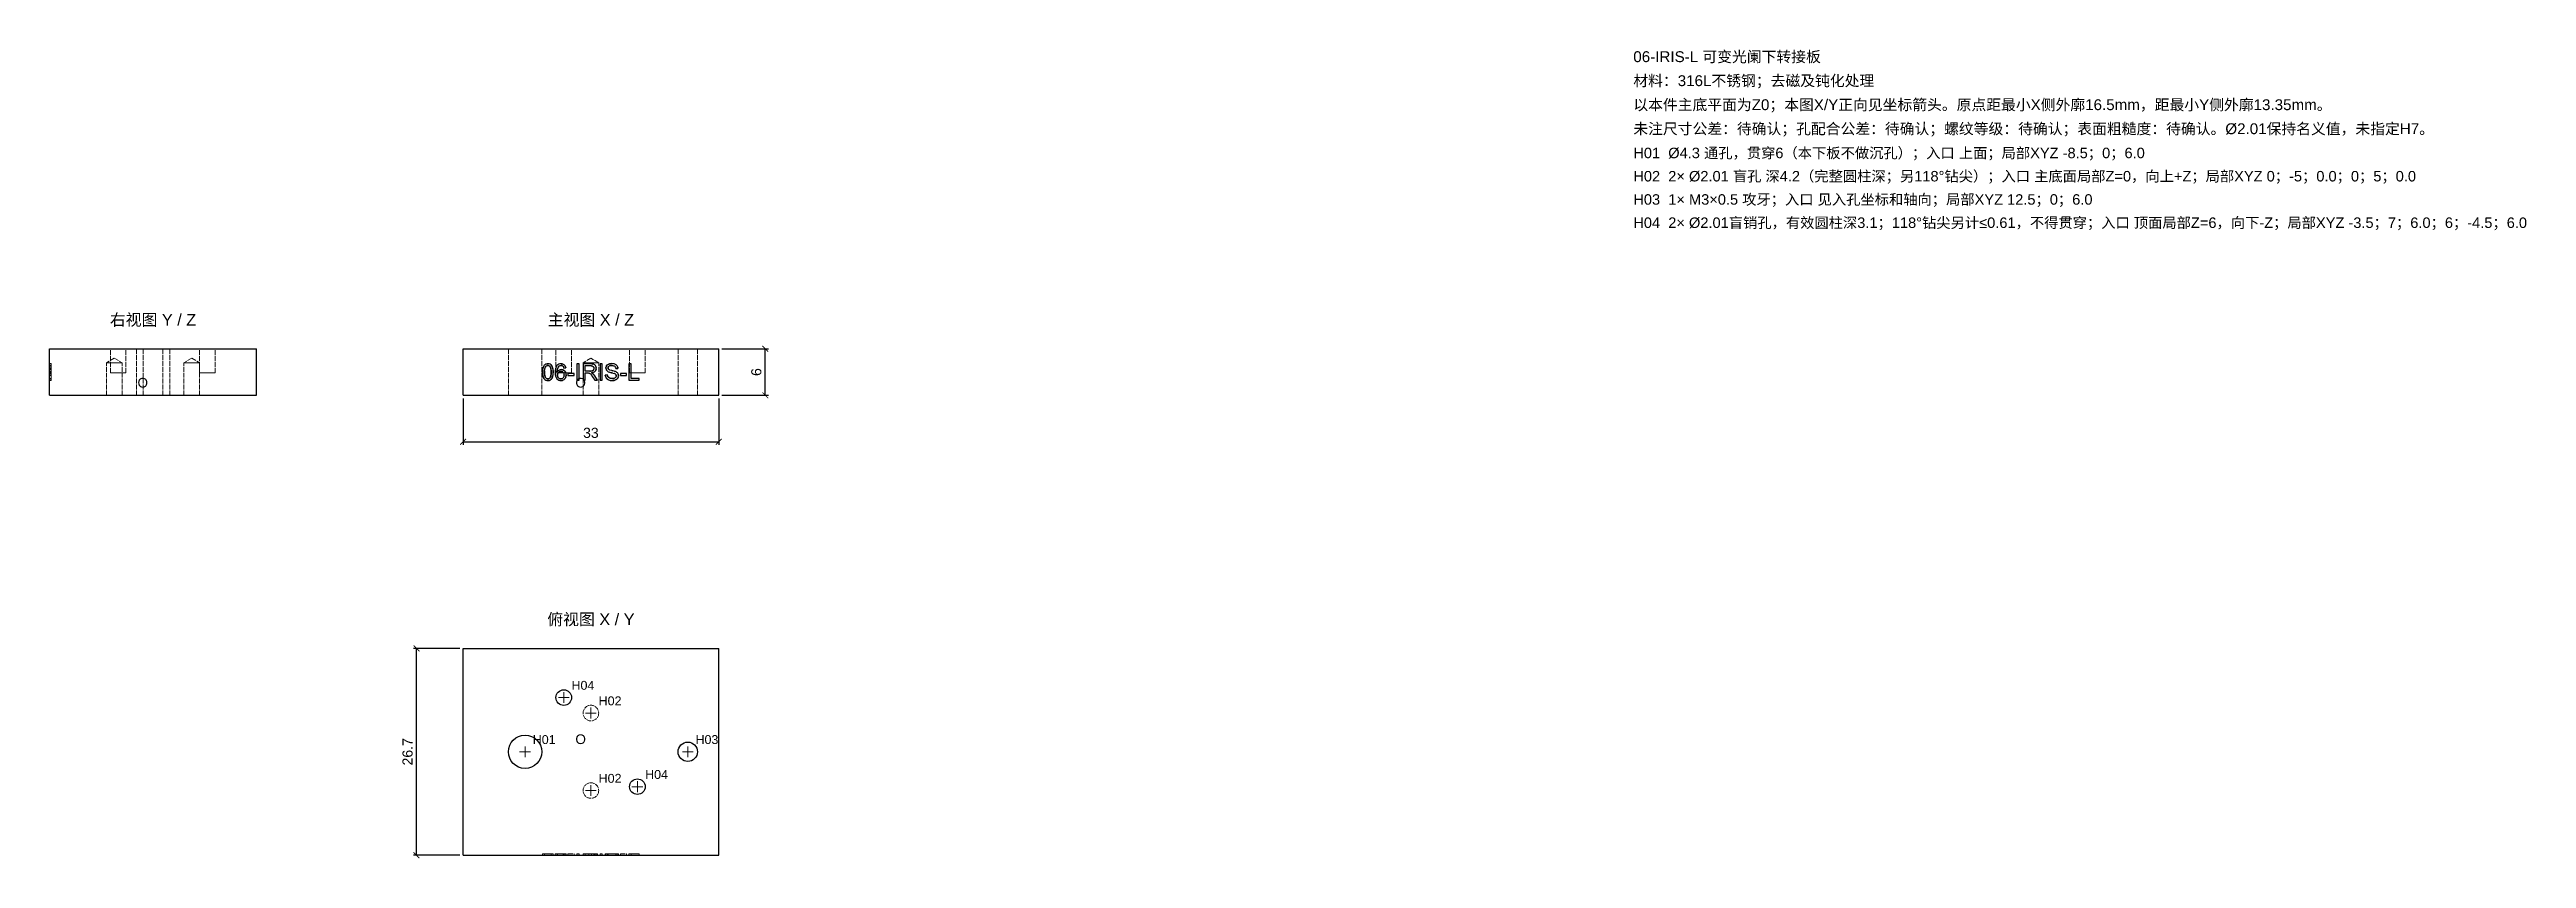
# Model space of a CAD drawing. Header units: millimetres. Extents: x 11 to 330, y 32 to 137.
import ezdxf
from ezdxf.enums import TextEntityAlignment as Align

# ---------------------------------------------------------------- set-up
doc = ezdxf.new("R2010")
doc.units = ezdxf.units.MM
doc.header["$LTSCALE"] = 0.5
doc.linetypes.add('DASHED', pattern=[1.524, 1.27, -0.254])
for name, color, linetype, lineweight in [('ANNOTATIONS', 7, 'CONTINUOUS', 18), ('DIMENSIONS', 7, 'CONTINUOUS', 18), ('HIDDEN', 7, 'DASHED', 13), ('VISIBLE', 7, 'CONTINUOUS', 25)]:
    doc.layers.add(name, color=color, linetype=linetype, lineweight=lineweight)
doc.styles.add('CJK', font='Arial Unicode.ttf')
doc.styles.add('OpenSansCondensed-Light', font='OpenSansCondensed-Light.ttf')
doc.dimstyles.new('EZDXF', dxfattribs={"dimtxt": 0.25, "dimasz": 0.175, "dimexe": 0.375, "dimexo": 0.125, "dimgap": 0.1, "dimtad": 1, "dimlfac": 100, "dimzin": 12, "dimdsep": 46, "dimtxsty": 'OpenSansCondensed-Light', "dimblk": 'ARCHTICK', "dimcen": 2.5, "dimazin": 3, "dimtfac": 0.5, "dimtmove": 2, "dimatfit": 3})

msp = doc.modelspace()

# ---------------------------------------------------------------- texts
at = {"layer": 'ANNOTATIONS', "style": 'CJK'}
for s, height, p in [('06-IRIS-L 可变光阑下转接板', 1.4, (215, 135)), ('材料：316L不锈钢；去磁及钝化处理', 1.4, (215, 131.9)), ('以本件主底平面为Z0；本图X/Y正向见坐标箭头。原点距最小X侧外廓16.5mm，距最小Y侧外廓13.35mm。', 1.4, (215, 128.8)), ('未注尺寸公差：待确认；孔配合公差：待确认；螺纹等级：待确认；表面粗糙度：待确认。Ø2.01保持名义值，未指定H7。', 1.4, (215, 125.7)), ('H01  Ø4.3 通孔，贯穿6（本下板不做沉孔）；入口 上面；局部XYZ -8.5；0；6.0', 1.35, (215, 122.6)), ('H02  2× Ø2.01 盲孔 深4.2（完整圆柱深；另118°钻尖）；入口 主底面局部Z=0，向上+Z；局部XYZ 0；-5；0.0；0；5；0.0', 1.35, (215, 119.6)), ('H03  1× M3×0.5 攻牙；入口 见入孔坐标和轴向；局部XYZ 12.5；0；6.0', 1.35, (215, 116.6)), ('H04  2× Ø2.01盲销孔，有效圆柱深3.1；118°钻尖另计≤0.61，不得贯穿；入口 顶面局部Z=6，向下-Z；局部XYZ -3.5；7；6.0；6；-4.5；6.0', 1.35, (215, 113.6)), ('O', 1.25, (22, 93)), ('O', 1.25, (78.5, 93)), ('H04', 1.15, (78, 54)), ('H02', 1.15, (81.5, 52)), ('H01', 1.15, (73, 47)), ('O', 1.25, (78.5, 47)), ('H03', 1.15, (94, 47)), ('H02', 1.15, (81.5, 42)), ('H04', 1.15, (87.5, 42.5))]:
    msp.add_text(s, height=height, dxfattribs=at).set_placement(p)
for s, p in [('右视图 Y / Z', (24, 101)), ('主视图 X / Z', (80.5, 101)), ('俯视图 X / Y', (80.5, 62.35))]:
    msp.add_text(s, height=1.5, dxfattribs=at).set_placement(p, align=Align.CENTER)

# ---------------------------------------------------------------- blocks, each defined once
blk = doc.blocks.new('_ARCHTICK')
at = {"color": 0, "linetype": 'BYBLOCK', "const_width": 0.15}
blk.add_lwpolyline([(-0.5, -0.5), (0.5, 0.5)], dxfattribs=at)

# ---------------------------------------------------------------- dimensions: what is measured, and where the dimension line sits
at = {"layer": 'DIMENSIONS'}
for base, p1, p2 in [((103, 92), (97, 92), (97, 98)), ((58, 32.65), (64, 32.65), (64, 59.35))]:
    msp.add_linear_dim(base=base, p1=p1, p2=p2, angle=90, dimstyle='EZDXF', override={"dimtxt": 1.3, "dimasz": 0.75, "dimexe": 0.4, "dimexo": 0.4, "dimgap": 0.5, "dimdec": 4, "dimlfac": 1, "dimzin": 8, "dimtxsty": 'CJK', "dimclrd": 7, "dimclre": 7, "dimclrt": 7}, dxfattribs=at).render()
msp.add_linear_dim(base=(64, 86), p1=(64, 92), p2=(97, 92), dimstyle='EZDXF', override={"dimtxt": 1.3, "dimasz": 0.75, "dimexe": 0.4, "dimexo": 0.4, "dimgap": 0.5, "dimdec": 4, "dimlfac": 1, "dimzin": 8, "dimtxsty": 'CJK', "dimclrd": 7, "dimclre": 7, "dimclrt": 7}, dxfattribs=at).render()

# ---------------------------------------------------------------- linework, layer by layer
at = {"layer": 'ANNOTATIONS'}
for p, q in [((76.3, 53), (77.7, 53)), ((77, 52.3), (77, 53.7)), ((80.5, 50.3), (80.5, 51.7)), ((79.8, 51), (81.2, 51)), ((71.3, 46), (72.7, 46)), ((72, 45.3), (72, 46.7)), ((92.3, 46), (93.7, 46)), ((93, 45.3), (93, 46.7)), ((80.5, 40.3), (80.5, 41.7)), ((86.5, 40.8), (86.5, 42.2)), ((79.8, 41), (81.2, 41)), ((85.8, 41.5), (87.2, 41.5))]:
    msp.add_line(p, q, dxfattribs=at)
at = {"layer": 'HIDDEN'}
for p, q in [((10.65, 96.1), (10.85, 96.1)), ((10.65, 96.07243), (10.85, 96.07243)), ((10.65, 96.06372), (10.65, 93.93628)), ((10.65, 94.18734), (10.65, 96.06372)), ((10.65, 96.06372), (10.85, 96.06372)), ((10.85, 93.93628), (10.85, 96.06372)), ((10.85, 96.06372), (10.85, 94.18734)), ((19, 96.80386), (17.995, 96.2)), ((17.995, 92), (17.995, 96.2)), ((18.495, 94.9), (18.495, 98)), ((19, 96.80386), (20.005, 96.2)), ((20.005, 92), (20.005, 96.2)), ((20.505, 94.9), (20.505, 98)), ((21.85, 92), (21.85, 98)), ((22.75, 92), (22.75, 98)), ((25.25, 92), (25.25, 98)), ((26.15, 92), (26.15, 98)), ((29, 96.80386), (27.995, 96.2)), ((27.995, 92), (27.995, 96.2)), ((29, 96.80386), (30.005, 96.2)), ((29.995, 94.9), (29.995, 98)), ((30.005, 92), (30.005, 96.2)), ((32.005, 94.9), (32.005, 98)), ((69.85, 92), (69.85, 98)), ((74.15, 92), (74.15, 98)), ((75.995, 94.9), (75.995, 98)), ((78.005, 94.9), (78.005, 98)), ((80.5, 96.80386), (79.495, 96.2)), ((79.495, 92), (79.495, 96.2)), ((81.505, 96.2), (80.5, 96.80386)), ((81.505, 92), (81.505, 96.2)), ((85.495, 94.9), (85.495, 98)), ((87.505, 94.9), (87.505, 98)), ((91.75, 92), (91.75, 98)), ((94.25, 92), (94.25, 98)), ((10.65, 95.85765), (10.85, 95.85765)), ((10.65, 95.8562), (10.85, 95.8562)), ((10.65, 95.85185), (10.85, 95.85185)), ((10.65, 95.1248), (10.65, 95.82863)), ((10.65, 95.82863), (10.85, 95.82863)), ((10.65, 95.74591), (10.85, 95.74591)), ((10.65, 95.52243), (10.65, 95.54274)), ((10.65, 95.54274), (10.85, 95.54274)), ((10.65, 95.52243), (10.85, 95.52243)), ((10.65, 95.44406), (10.65, 95.46438)), ((10.65, 95.46438), (10.85, 95.46438)), ((10.65, 95.44406), (10.85, 95.44406)), ((10.65, 95.31636), (10.85, 95.31636)), ((10.65, 95.1248), (10.85, 95.1248)), ((10.65, 95.08562), (10.85, 95.08562)), ((10.65, 95.03338), (10.85, 95.03338)), ((10.65, 94.90422), (10.85, 94.90422)), ((10.65, 93.93628), (10.65, 94.881)), ((10.65, 94.881), (10.85, 94.881)), ((10.65, 94.87084), (10.85, 94.87084)), ((10.65, 94.83747), (10.65, 94.5748)), ((10.65, 94.83747), (10.85, 94.83747)), ((10.65, 94.64301), (10.65, 94.61979)), ((10.65, 94.64301), (10.85, 94.64301)), ((10.65, 94.61979), (10.85, 94.61979)), ((10.65, 94.5748), (10.85, 94.5748)), ((10.65, 93.93628), (10.65, 94.5153)), ((10.65, 94.37889), (10.65, 93.93628)), ((10.65, 93.93628), (10.65, 94.18734)), ((10.65, 94.18734), (10.85, 94.18734)), ((10.65, 94.15251), (10.85, 94.15251)), ((10.65, 94.11478), (10.85, 94.11478)), ((10.65, 93.93628), (10.85, 93.93628)), ((10.65, 93.9), (10.85, 93.9)), ((10.85, 95.82863), (10.85, 95.1248)), ((10.85, 95.54274), (10.85, 95.52243)), ((10.85, 95.46438), (10.85, 95.44406)), ((10.85, 94.881), (10.85, 93.93628)), ((10.85, 94.5748), (10.85, 94.83747)), ((10.85, 94.61979), (10.85, 94.64301)), ((10.85, 94.5153), (10.85, 93.93628)), ((10.85, 93.93628), (10.85, 94.37889)), ((10.85, 94.18734), (10.85, 93.93628)), ((74.25554, 32.65), (74.25554, 32.85)), ((74.52401, 32.65), (74.52401, 32.85)), ((75.37441, 32.65), (75.37441, 32.85)), ((75.64288, 32.65), (75.64288, 32.85)), ((75.89683, 32.65), (75.89683, 32.85)), ((76.1566, 32.65), (76.1566, 32.85)), ((76.19723, 32.65), (76.19723, 32.85)), ((76.90541, 32.65), (76.90541, 32.85)), ((77.00409, 32.65), (77.00409, 32.85)), ((77.26385, 32.85), (77.00409, 32.85)), ((77.00409, 32.65), (77.26385, 32.65)), ((77.03456, 32.65), (77.03456, 32.85)), ((77.26385, 32.65), (77.26385, 32.85)), ((77.30158, 32.65), (77.30158, 32.85)), ((77.53232, 32.65), (77.53232, 32.85)), ((77.53232, 32.85), (78.33483, 32.85)), ((77.53232, 32.65), (78.33483, 32.65)), ((78.33483, 32.65), (78.33483, 32.85)), ((78.70488, 32.65), (78.70488, 32.85)), ((78.70488, 32.85), (78.98641, 32.85)), ((78.70488, 32.65), (78.98641, 32.65)), ((78.98641, 32.65), (78.98641, 32.85)), ((79.48707, 32.65), (79.48707, 32.85)), ((79.48707, 32.85), (80.43034, 32.85)), ((79.7686, 32.85), (79.48707, 32.85)), ((79.48707, 32.65), (79.7686, 32.65)), ((80.43034, 32.65), (79.48707, 32.65)), ((80.09512, 32.85), (79.7686, 32.85)), ((79.7686, 32.65), (79.7686, 32.85)), ((79.7686, 32.85), (80.37375, 32.85)), ((80.44195, 32.85), (79.7686, 32.85)), ((79.7686, 32.65), (80.09512, 32.65)), ((80.37375, 32.65), (79.7686, 32.65)), ((79.7686, 32.65), (80.44195, 32.65)), ((80.25185, 32.65), (80.25185, 32.85)), ((80.58852, 32.65), (80.58852, 32.85)), ((81.00792, 32.85), (80.72639, 32.85)), ((80.72639, 32.65), (81.00792, 32.65)), ((80.89763, 32.65), (80.89763, 32.85)), ((80.99195, 32.85), (81.36201, 32.85)), ((81.36201, 32.65), (80.99195, 32.65)), ((81.36201, 32.85), (81.00792, 32.85)), ((81.00792, 32.65), (81.00792, 32.85)), ((81.00792, 32.65), (81.36201, 32.65)), ((81.18786, 32.65), (81.18786, 32.85)), ((81.36201, 32.65), (81.36201, 32.85)), ((81.67691, 32.65), (81.67691, 32.85)), ((81.67691, 32.85), (81.95844, 32.85)), ((81.67691, 32.65), (81.95844, 32.65)), ((81.95844, 32.65), (81.95844, 32.85)), ((82.35897, 32.65), (82.35897, 32.85)), ((82.35897, 32.85), (82.62454, 32.85)), ((82.62454, 32.65), (82.35897, 32.65)), ((82.44024, 32.65), (82.44024, 32.85)), ((82.62454, 32.65), (82.62454, 32.85)), ((82.71161, 32.65), (82.71161, 32.85)), ((83.98865, 32.85), (83.71873, 32.85)), ((83.71873, 32.65), (83.71873, 32.85)), ((83.71873, 32.65), (83.98865, 32.65)), ((83.78113, 32.65), (83.78113, 32.85)), ((83.98865, 32.65), (83.98865, 32.85)), ((84.05251, 32.65), (84.05251, 32.85)), ((84.30211, 32.65), (84.30211, 32.85)), ((84.30211, 32.85), (85.10462, 32.85)), ((84.30211, 32.65), (85.10462, 32.65)), ((85.10462, 32.65), (85.10462, 32.85)), ((85.41517, 32.65), (85.41517, 32.85)), ((85.41517, 32.85), (85.6967, 32.85)), ((86.74446, 32.85), (85.41517, 32.85)), ((85.41517, 32.65), (86.74446, 32.65)), ((85.6967, 32.65), (85.41517, 32.65)), ((85.6967, 32.65), (85.6967, 32.85)), ((85.6967, 32.85), (86.74446, 32.85)), ((86.74446, 32.65), (85.6967, 32.65)), ((86.74446, 32.65), (86.74446, 32.85))]:
    msp.add_line(p, q, dxfattribs=at)
for points in [[(10.65, 96.02381), (10.65, 96.08123), (10.65, 96.1)], [(10.65, 96.1), (10.65, 96.08202), (10.65, 96.02744)], [(10.65, 96.0035), (10.65, 96.05532), (10.65, 96.07243)], [(10.65, 96.07243), (10.65, 96.06481), (10.65, 96.04162), (10.65, 96.00256), (10.65, 95.94763)], [(10.65, 95.93166), (10.65, 95.99367), (10.65, 96.03775), (10.65, 96.06387), (10.65, 96.07243)], [(10.65, 96.07243), (10.65, 96.05764), (10.65, 96.01212), (10.65, 95.93535), (10.65, 95.82863)], [(10.65, 96.0064), (10.65, 96.05005), (10.65, 96.06372)], [(10.65, 96.02744), (10.65, 95.9384), (10.65, 95.81484)], [(10.65, 95.7996), (10.65, 95.93002), (10.65, 96.02381)], [(10.65, 95.80396), (10.65, 95.8708), (10.65, 95.92696), (10.65, 95.9722), (10.65, 96.0064)], [(10.65, 95.80468), (10.65, 95.91921), (10.65, 96.0035)], [(10.65, 95.94763), (10.65, 95.87782), (10.65, 95.79503), (10.65, 95.69979), (10.65, 95.59281)], [(10.65, 95.54274), (10.65, 95.65862), (10.65, 95.76266), (10.65, 95.85391), (10.65, 95.93166)], [(10.85, 96.02744), (10.85, 96.08186), (10.85, 96.1)], [(10.85, 96.1), (10.85, 96.08095), (10.85, 96.02381)], [(10.85, 95.94763), (10.85, 96.00223), (10.85, 96.04123), (10.85, 96.06463), (10.85, 96.07243)], [(10.85, 96.07243), (10.85, 96.05519), (10.85, 96.0035)], [(10.85, 95.82863), (10.85, 95.93529), (10.85, 96.01148), (10.85, 96.05719), (10.85, 96.07243)], [(10.85, 96.07243), (10.85, 96.06363), (10.85, 96.03724), (10.85, 95.99325), (10.85, 95.93166)], [(10.85, 96.06372), (10.85, 96.04939), (10.85, 96.0064)], [(10.85, 95.81484), (10.85, 95.93801), (10.85, 96.02744)], [(10.85, 96.02381), (10.85, 95.92967), (10.85, 95.7996)], [(10.85, 96.0064), (10.85, 95.97225), (10.85, 95.92713), (10.85, 95.87103), (10.85, 95.80396)], [(10.85, 96.0035), (10.85, 95.91933), (10.85, 95.80468)], [(10.85, 95.59281), (10.85, 95.70124), (10.85, 95.79652), (10.85, 95.87865), (10.85, 95.94763)], [(10.85, 95.93166), (10.85, 95.85457), (10.85, 95.76405), (10.85, 95.66011), (10.85, 95.54274)], [(20.005, 96.2), (19.9798, 96.2), (19.90547, 96.2), (19.78574, 96.2), (19.62661, 96.2), (19.43605, 96.2), (19.22363, 96.2), (19, 96.2), (18.77637, 96.2), (18.56395, 96.2), (18.37339, 96.2), (18.21426, 96.2), (18.09453, 96.2), (18.0202, 96.2), (17.995, 96.2)], [(17.995, 96.2), (18.00132, 96.2), (18.0202, 96.2), (18.0514, 96.2), (18.09453, 96.2), (18.14904, 96.2), (18.21426, 96.2), (18.28936, 96.2), (18.37339, 96.2), (18.46531, 96.2), (18.56395, 96.2), (18.66807, 96.2), (18.77637, 96.2), (18.88748, 96.2), (19, 96.2)], [(20.505, 98), (20.4798, 98), (20.40547, 98), (20.28574, 98), (20.12661, 98), (19.93605, 98), (19.72363, 98), (19.5, 98), (19.27637, 98), (19.06395, 98), (18.87339, 98), (18.71426, 98), (18.59453, 98), (18.5202, 98), (18.495, 98)], [(18.495, 98), (18.50132, 98), (18.5202, 98), (18.5514, 98), (18.59453, 98), (18.64904, 98), (18.71426, 98), (18.78936, 98), (18.87339, 98), (18.96531, 98), (19.06395, 98), (19.16807, 98), (19.27637, 98), (19.38748, 98), (19.5, 98)], [(19, 96.2), (19.11252, 96.2), (19.22363, 96.2), (19.33193, 96.2), (19.43605, 96.2), (19.53469, 96.2), (19.62661, 96.2), (19.71064, 96.2), (19.78574, 96.2), (19.85096, 96.2), (19.90547, 96.2), (19.9486, 96.2), (19.9798, 96.2), (19.99868, 96.2), (20.005, 96.2)], [(19.5, 98), (19.61252, 98), (19.72363, 98), (19.83193, 98), (19.93605, 98), (20.03469, 98), (20.12661, 98), (20.21064, 98), (20.28574, 98), (20.35096, 98), (20.40547, 98), (20.4486, 98), (20.4798, 98), (20.49868, 98), (20.505, 98)], [(26.15, 98), (26.0961, 98), (25.93708, 98), (25.68094, 98), (25.3405, 98), (24.93285, 98), (24.47842, 98), (24, 98), (23.52158, 98), (23.06715, 98), (22.6595, 98), (22.31906, 98), (22.06292, 98), (21.9039, 98), (21.85, 98)], [(21.85, 98), (21.86352, 98), (21.9039, 98), (21.97065, 98), (22.06292, 98), (22.17954, 98), (22.31906, 98), (22.47972, 98), (22.6595, 98), (22.85613, 98), (23.06715, 98), (23.2899, 98), (23.52158, 98), (23.75928, 98), (24, 98)], [(25.25, 98), (25.21866, 98), (25.12621, 98), (24.97729, 98), (24.77936, 98), (24.54235, 98), (24.27815, 98), (24, 98), (23.72185, 98), (23.45765, 98), (23.22064, 98), (23.02271, 98), (22.87379, 98), (22.78134, 98), (22.75, 98)], [(22.75, 98), (22.75786, 98), (22.78134, 98), (22.82015, 98), (22.87379, 98), (22.94159, 98), (23.02271, 98), (23.11612, 98), (23.22064, 98), (23.33496, 98), (23.45765, 98), (23.58715, 98), (23.72185, 98), (23.86004, 98), (24, 98)], [(24, 98), (24.24072, 98), (24.47842, 98), (24.7101, 98), (24.93285, 98), (25.14387, 98), (25.3405, 98), (25.52028, 98), (25.68094, 98), (25.82046, 98), (25.93708, 98), (26.02935, 98), (26.0961, 98), (26.13648, 98), (26.15, 98)], [(24, 98), (24.13996, 98), (24.27815, 98), (24.41285, 98), (24.54235, 98), (24.66504, 98), (24.77936, 98), (24.88388, 98), (24.97729, 98), (25.05841, 98), (25.12621, 98), (25.17985, 98), (25.21866, 98), (25.24214, 98), (25.25, 98)], [(30.005, 96.2), (29.9798, 96.2), (29.90547, 96.2), (29.78574, 96.2), (29.62661, 96.2), (29.43605, 96.2), (29.22363, 96.2), (29, 96.2), (28.77637, 96.2), (28.56395, 96.2), (28.37339, 96.2), (28.21426, 96.2), (28.09453, 96.2), (28.0202, 96.2), (27.995, 96.2)], [(27.995, 96.2), (28.00132, 96.2), (28.0202, 96.2), (28.0514, 96.2), (28.09453, 96.2), (28.14904, 96.2), (28.21426, 96.2), (28.28936, 96.2), (28.37339, 96.2), (28.46531, 96.2), (28.56395, 96.2), (28.66807, 96.2), (28.77637, 96.2), (28.88748, 96.2), (29, 96.2)], [(29, 96.2), (29.11252, 96.2), (29.22363, 96.2), (29.33193, 96.2), (29.43605, 96.2), (29.53469, 96.2), (29.62661, 96.2), (29.71064, 96.2), (29.78574, 96.2), (29.85096, 96.2), (29.90547, 96.2), (29.9486, 96.2), (29.9798, 96.2), (29.99868, 96.2), (30.005, 96.2)], [(32.005, 98), (31.9798, 98), (31.90547, 98), (31.78574, 98), (31.62661, 98), (31.43605, 98), (31.22363, 98), (31, 98), (30.77637, 98), (30.56395, 98), (30.37339, 98), (30.21426, 98), (30.09453, 98), (30.0202, 98), (29.995, 98)], [(29.995, 98), (30.00132, 98), (30.0202, 98), (30.0514, 98), (30.09453, 98), (30.14904, 98), (30.21426, 98), (30.28936, 98), (30.37339, 98), (30.46531, 98), (30.56395, 98), (30.66807, 98), (30.77637, 98), (30.88748, 98), (31, 98)], [(31, 98), (31.11252, 98), (31.22363, 98), (31.33193, 98), (31.43605, 98), (31.53469, 98), (31.62661, 98), (31.71064, 98), (31.78574, 98), (31.85096, 98), (31.90547, 98), (31.9486, 98), (31.9798, 98), (31.99868, 98), (32.005, 98)], [(74.15, 98), (74.0961, 98), (73.93708, 98), (73.68094, 98), (73.3405, 98), (72.93285, 98), (72.47842, 98), (72, 98), (71.52158, 98), (71.06715, 98), (70.6595, 98), (70.31906, 98), (70.06292, 98), (69.9039, 98), (69.85, 98)], [(74.4273, 95.79284), (74.4907, 95.87708), (74.56392, 95.94763)], [(74.56392, 95.94763), (74.6757, 96.01739), (74.80532, 96.05899)], [(74.85993, 96.06749), (74.88035, 96.06954)], [(74.90876, 96.07145), (74.94921, 96.07243)], [(74.94921, 96.07243), (74.99618, 96.07109)], [(75.0027, 96.07068), (75.03131, 96.06821)], [(75.03148, 96.0682), (75.14649, 96.0456), (75.2496, 96.0035)], [(75.2496, 96.0035), (75.31545, 95.96228)], [(75.33059, 95.95086), (75.40327, 95.88289)], [(78.005, 98), (77.9798, 98), (77.90547, 98), (77.78574, 98), (77.62661, 98), (77.43605, 98), (77.22363, 98), (77, 98), (76.77637, 98), (76.56395, 98), (76.37339, 98), (76.21426, 98), (76.09453, 98), (76.0202, 98), (75.995, 98)], [(76.12467, 95.82863), (76.23269, 95.93529), (76.35795, 96.01148), (76.50044, 96.05719), (76.66016, 96.07243)], [(76.70063, 96.07149), (76.73217, 96.06937)], [(76.81144, 96.05803), (76.82748, 96.05457)], [(76.84054, 96.05143), (76.93341, 96.01973)], [(81.505, 96.2), (81.4798, 96.2), (81.40547, 96.2), (81.28574, 96.2), (81.12661, 96.2), (80.93605, 96.2), (80.72363, 96.2), (80.5, 96.2), (80.27637, 96.2), (80.06395, 96.2), (79.87339, 96.2), (79.71426, 96.2), (79.59453, 96.2), (79.5202, 96.2), (79.495, 96.2)], [(80.43034, 96.06372), (80.48505, 96.06316)], [(80.5038, 96.0627), (80.6344, 96.05471)], [(80.75695, 96.03663), (80.8628, 96.0064)], [(80.95638, 95.9574), (80.99378, 95.92897)], [(81.0307, 95.89414), (81.04019, 95.88388)], [(82.61949, 95.91717), (82.72543, 95.99221)], [(82.75044, 96.00544), (82.79868, 96.02744)], [(83.26958, 96.0977), (83.40445, 96.08224)], [(83.43275, 96.07687), (83.60627, 96.02381)], [(83.60627, 96.02381), (83.64316, 96.00708)], [(83.68096, 95.98725), (83.79982, 95.90023)], [(83.80171, 95.89844), (83.88417, 95.7996)], [(87.505, 98), (87.4798, 98), (87.40547, 98), (87.28574, 98), (87.12661, 98), (86.93605, 98), (86.72363, 98), (86.5, 98), (86.27637, 98), (86.06395, 98), (85.87339, 98), (85.71426, 98), (85.59453, 98), (85.5202, 98), (85.495, 98)], [(94.25, 98), (94.21866, 98), (94.12621, 98), (93.97729, 98), (93.77936, 98), (93.54235, 98), (93.27815, 98), (93, 98), (92.72185, 98), (92.45765, 98), (92.22064, 98), (92.02271, 98), (91.87379, 98), (91.78134, 98), (91.75, 98)], [(10.65, 95.78799), (10.65, 95.84027), (10.65, 95.85765)], [(10.65, 95.85765), (10.65, 95.8507), (10.65, 95.82973), (10.65, 95.79474), (10.65, 95.74591)], [(10.65, 95.8562), (10.65, 95.84532), (10.65, 95.81259), (10.65, 95.75834), (10.65, 95.68351)], [(10.65, 95.70383), (10.65, 95.77022), (10.65, 95.81803), (10.65, 95.84671), (10.65, 95.8562)], [(10.65, 95.75825), (10.65, 95.80008), (10.65, 95.82931), (10.65, 95.84634), (10.65, 95.85185)], [(10.65, 95.85185), (10.65, 95.84571), (10.65, 95.82684), (10.65, 95.79464), (10.65, 95.74881)], [(10.65, 95.82863), (10.65, 95.74461), (10.65, 95.64999), (10.65, 95.43444), (10.65, 95.19234), (10.65, 94.93179)], [(10.65, 95.82863), (10.65, 95.82285), (10.65, 95.80505), (10.65, 95.77467), (10.65, 95.7314)], [(10.65, 95.81484), (10.65, 95.66968), (10.65, 95.51372)], [(10.65, 95.48832), (10.65, 95.65973), (10.65, 95.80468)], [(10.65, 95.48325), (10.65, 95.65108), (10.65, 95.80396)], [(10.65, 95.46438), (10.65, 95.64151), (10.65, 95.7996)], [(10.65, 95.52533), (10.65, 95.67666), (10.65, 95.73746), (10.65, 95.78799)], [(10.65, 95.53259), (10.65, 95.65529), (10.65, 95.75825)], [(10.65, 95.74881), (10.65, 95.69064), (10.65, 95.6201), (10.65, 95.53769), (10.65, 95.44406)], [(10.65, 95.74591), (10.65, 95.70535), (10.65, 95.65437), (10.65, 95.52243)], [(10.65, 95.7314), (10.65, 95.62067), (10.65, 95.48325)], [(10.65, 94.98549), (10.65, 95.20365), (10.65, 95.40158), (10.65, 95.57151), (10.65, 95.64301), (10.65, 95.70383)], [(10.65, 95.68351), (10.65, 95.62779), (10.65, 95.56031), (10.65, 95.39594), (10.65, 95.20142), (10.65, 94.98549)], [(10.65, 95.59281), (10.65, 95.46265), (10.65, 95.31677), (10.65, 95.15712), (10.65, 94.98549)], [(10.65, 95.34393), (10.65, 95.42814), (10.65, 95.53259)], [(10.65, 95.03338), (10.65, 95.17802), (10.65, 95.30939), (10.65, 95.42575), (10.65, 95.52533)], [(10.65, 95.51372), (10.65, 95.37434), (10.65, 95.24888)], [(10.65, 94.98549), (10.65, 95.13014), (10.65, 95.26307), (10.65, 95.38293), (10.65, 95.48832)], [(10.65, 95.10158), (10.65, 95.2751), (10.65, 95.48325)], [(10.65, 95.48325), (10.65, 95.29241)], [(10.65, 95.19228), (10.65, 95.34393)], [(10.65, 95.12408), (10.65, 95.20778), (10.65, 95.26819), (10.65, 95.30441), (10.65, 95.31636)], [(10.65, 95.31636), (10.65, 95.29893), (10.65, 95.2467)], [(10.65, 95.29241), (10.65, 95.21651), (10.65, 95.16471)], [(10.65, 95.24888), (10.65, 95.13977), (10.65, 95.05079)], [(10.65, 95.2467), (10.65, 95.15825), (10.65, 95.03338)], [(10.65, 95.0566), (10.65, 95.19228)], [(10.65, 95.16471), (10.65, 95.13456), (10.65, 95.1248)], [(10.65, 94.62704), (10.65, 94.77003), (10.65, 94.90154), (10.65, 95.01998), (10.65, 95.12408)], [(10.65, 94.90422), (10.65, 94.9312), (10.65, 94.97265), (10.65, 95.02933), (10.65, 95.10158)], [(10.65, 95.08562), (10.65, 95.07774), (10.65, 95.05393), (10.65, 95.01415), (10.65, 94.95864)], [(10.65, 94.95864), (10.65, 95.01409), (10.65, 95.05388), (10.65, 95.07772), (10.65, 95.08562)], [(10.65, 94.83964), (10.65, 94.96035), (10.65, 95.0566)], [(10.65, 95.05079), (10.65, 94.91801)], [(10.65, 94.98549), (10.65, 94.73285), (10.65, 94.49885), (10.65, 94.29138), (10.65, 94.20071), (10.65, 94.12058)], [(10.65, 94.38107), (10.65, 94.5109), (10.65, 94.65613), (10.65, 94.81491), (10.65, 94.98549)], [(10.65, 94.28819), (10.65, 94.34402), (10.65, 94.41152), (10.65, 94.57573), (10.65, 94.76993), (10.65, 94.98549)], [(10.65, 94.98549), (10.65, 94.77031), (10.65, 94.57642), (10.65, 94.41237), (10.65, 94.34486), (10.65, 94.28892)], [(10.65, 94.95864), (10.65, 94.88856), (10.65, 94.80683), (10.65, 94.71408), (10.65, 94.61108)], [(10.65, 94.62559), (10.65, 94.81107), (10.65, 94.95864)], [(10.65, 94.93179), (10.65, 94.6974), (10.65, 94.48215), (10.65, 94.29345), (10.65, 94.14017)], [(10.65, 94.91801), (10.65, 94.85872), (10.65, 94.81425)], [(10.65, 94.79828), (10.65, 94.90422)], [(10.65, 94.881), (10.65, 94.87084)], [(10.65, 94.87084), (10.65, 94.8487), (10.65, 94.81425)], [(10.65, 94.53707), (10.65, 94.69804), (10.65, 94.83964)], [(10.65, 94.81425), (10.65, 94.758), (10.65, 94.67203)], [(10.65, 94.81425), (10.65, 94.75781), (10.65, 94.68872)], [(10.65, 94.5153), (10.65, 94.67014), (10.65, 94.79828)], [(10.65, 94.68872), (10.65, 94.60759), (10.65, 94.51385)], [(10.65, 94.67203), (10.65, 94.6142), (10.65, 94.54567), (10.65, 94.37889)], [(10.65, 94.38107), (10.65, 94.49835), (10.65, 94.64301)], [(10.65, 94.25482), (10.65, 94.4341), (10.65, 94.62704)], [(10.65, 94.36728), (10.65, 94.62559)], [(10.65, 94.61979), (10.65, 94.41791), (10.65, 94.2374)], [(10.65, 94.61108), (10.65, 94.50404), (10.65, 94.40736), (10.65, 94.32189), (10.65, 94.24828)], [(10.65, 94.21708), (10.65, 94.37195), (10.65, 94.53707)], [(10.65, 94.51385), (10.65, 94.33173)], [(10.65, 94.02553), (10.65, 94.09564), (10.65, 94.17865), (10.65, 94.27402), (10.65, 94.38107)], [(10.65, 94.21563), (10.65, 94.28818), (10.65, 94.38107)], [(10.65, 94.17935), (10.65, 94.25879), (10.65, 94.36728)], [(10.65, 94.33173), (10.65, 94.25696), (10.65, 94.2004)], [(10.65, 94.28892), (10.65, 94.21353), (10.65, 94.15881), (10.65, 94.12577), (10.65, 94.11478)], [(10.65, 94.11478), (10.65, 94.12572), (10.65, 94.15862), (10.65, 94.2131), (10.65, 94.28819)], [(10.65, 93.99142), (10.65, 94.04232), (10.65, 94.10333), (10.65, 94.25482)], [(10.65, 94.24828), (10.65, 94.19014), (10.65, 94.14829), (10.65, 94.12313), (10.65, 94.11478)], [(10.65, 94.2374), (10.65, 94.15809), (10.65, 94.08933), (10.65, 94.03133), (10.65, 93.98417)], [(10.65, 93.98344), (10.65, 94.08316), (10.65, 94.21708)], [(10.65, 94.15251), (10.65, 94.16818), (10.65, 94.21563)], [(10.65, 94.2004), (10.65, 94.16439), (10.65, 94.15251)], [(10.65, 94.11478), (10.65, 94.13095), (10.65, 94.17935)], [(10.65, 94.14017), (10.65, 94.03538), (10.65, 93.95976), (10.65, 93.91471), (10.65, 93.9)], [(10.65, 94.12058), (10.65, 94.02388), (10.65, 93.9545), (10.65, 93.91338), (10.65, 93.9)], [(10.65, 93.9), (10.65, 93.90766), (10.65, 93.93097), (10.65, 93.97026), (10.65, 94.02553)], [(10.65, 93.9), (10.65, 93.90566), (10.65, 93.92274), (10.65, 93.95134), (10.65, 93.99142)], [(10.65, 93.98417), (10.65, 93.94666), (10.65, 93.9204), (10.65, 93.90501), (10.65, 93.9)], [(10.65, 93.9), (10.65, 93.90513), (10.65, 93.92065), (10.65, 93.94673), (10.65, 93.98344)], [(10.85, 95.74591), (10.85, 95.7948), (10.85, 95.82972), (10.85, 95.85067), (10.85, 95.85765)], [(10.85, 95.85765), (10.85, 95.84024), (10.85, 95.78799)], [(10.85, 95.68351), (10.85, 95.75906), (10.85, 95.81303), (10.85, 95.84541), (10.85, 95.8562)], [(10.85, 95.8562), (10.85, 95.84668), (10.85, 95.81811), (10.85, 95.77049), (10.85, 95.70383)], [(10.85, 95.74881), (10.85, 95.79389), (10.85, 95.82609), (10.85, 95.84541), (10.85, 95.85185)], [(10.85, 95.85185), (10.85, 95.846), (10.85, 95.82845), (10.85, 95.7992), (10.85, 95.75825)], [(10.85, 94.93179), (10.85, 95.08072), (10.85, 95.21913), (10.85, 95.34702), (10.85, 95.46438), (10.85, 95.57122), (10.85, 95.66755), (10.85, 95.75335), (10.85, 95.82863)], [(10.85, 95.7314), (10.85, 95.77394), (10.85, 95.80432), (10.85, 95.82255), (10.85, 95.82863)], [(10.85, 95.51372), (10.85, 95.66954), (10.85, 95.81484)], [(10.85, 95.80468), (10.85, 95.66065), (10.85, 95.48832)], [(10.85, 95.80396), (10.85, 95.65122), (10.85, 95.48325)], [(10.85, 95.7996), (10.85, 95.64179), (10.85, 95.46438)], [(10.85, 95.78799), (10.85, 95.73784), (10.85, 95.67734), (10.85, 95.60651), (10.85, 95.52533)], [(10.85, 95.75825), (10.85, 95.65503), (10.85, 95.53259)], [(10.85, 95.44406), (10.85, 95.53875), (10.85, 95.62111), (10.85, 95.69113), (10.85, 95.74881)], [(10.85, 95.52243), (10.85, 95.59408), (10.85, 95.65521), (10.85, 95.70582), (10.85, 95.74591)], [(10.85, 95.48325), (10.85, 95.62075), (10.85, 95.7314)], [(10.85, 95.70383), (10.85, 95.65006), (10.85, 95.58601), (10.85, 95.51166), (10.85, 95.42701), (10.85, 95.33207), (10.85, 95.22684), (10.85, 95.11131), (10.85, 94.98549)], [(10.85, 94.98549), (10.85, 95.11131), (10.85, 95.22611), (10.85, 95.3299), (10.85, 95.42266), (10.85, 95.5044), (10.85, 95.57512), (10.85, 95.63483), (10.85, 95.68351)], [(10.85, 94.98549), (10.85, 95.16494), (10.85, 95.32597), (10.85, 95.4686), (10.85, 95.59281)], [(10.85, 95.53259), (10.85, 95.4281), (10.85, 95.34393)], [(10.85, 95.52533), (10.85, 95.42982), (10.85, 95.316), (10.85, 95.18385), (10.85, 95.03338)], [(10.85, 95.24888), (10.85, 95.37422), (10.85, 95.51372)], [(10.85, 95.48832), (10.85, 95.38697), (10.85, 95.26938), (10.85, 95.13555), (10.85, 94.98549)], [(10.85, 95.48325), (10.85, 95.27464), (10.85, 95.10158)], [(10.85, 95.29241), (10.85, 95.48325)], [(10.85, 95.34393), (10.85, 95.19228)], [(10.85, 95.2467), (10.85, 95.29894), (10.85, 95.31636)], [(10.85, 95.31636), (10.85, 95.30434), (10.85, 95.26829), (10.85, 95.2082), (10.85, 95.12408)], [(10.85, 95.16471), (10.85, 95.21659), (10.85, 95.29241)], [(10.85, 95.05079), (10.85, 95.14022), (10.85, 95.24888)], [(10.85, 95.03338), (10.85, 95.15854), (10.85, 95.2467)], [(10.85, 95.19228), (10.85, 95.0566)], [(10.85, 95.1248), (10.85, 95.13478), (10.85, 95.16471)], [(10.85, 95.12408), (10.85, 95.02091), (10.85, 94.90368), (10.85, 94.77239), (10.85, 94.62704)], [(10.85, 95.10158), (10.85, 95.03102), (10.85, 94.9746), (10.85, 94.93234), (10.85, 94.90422)], [(10.85, 94.95864), (10.85, 95.01419), (10.85, 95.05388), (10.85, 95.07768), (10.85, 95.08562)], [(10.85, 95.0566), (10.85, 94.95955), (10.85, 94.83964)], [(10.85, 94.91801), (10.85, 95.05079)], [(10.85, 94.98549), (10.85, 94.80731), (10.85, 94.64718), (10.85, 94.5051), (10.85, 94.38107)], [(10.85, 94.12058), (10.85, 94.19219), (10.85, 94.27422), (10.85, 94.36669), (10.85, 94.46959), (10.85, 94.58292), (10.85, 94.70668), (10.85, 94.84087), (10.85, 94.98549)], [(10.85, 94.98549), (10.85, 94.85999), (10.85, 94.74545), (10.85, 94.64186), (10.85, 94.54922), (10.85, 94.46754), (10.85, 94.3968), (10.85, 94.33702), (10.85, 94.28819)], [(10.85, 94.28892), (10.85, 94.3379), (10.85, 94.39776), (10.85, 94.4685), (10.85, 94.55013), (10.85, 94.64265), (10.85, 94.74604), (10.85, 94.86032), (10.85, 94.98549)], [(10.85, 94.61108), (10.85, 94.71552), (10.85, 94.80826), (10.85, 94.8893), (10.85, 94.95864)], [(10.85, 94.95864), (10.85, 94.81189), (10.85, 94.62559)], [(10.85, 94.14017), (10.85, 94.27971), (10.85, 94.45816), (10.85, 94.67552), (10.85, 94.93179)], [(10.85, 94.81425), (10.85, 94.85688), (10.85, 94.91801)], [(10.85, 94.90422), (10.85, 94.79828)], [(10.85, 94.87084), (10.85, 94.881)], [(10.85, 94.81425), (10.85, 94.84871), (10.85, 94.87084)], [(10.85, 94.83964), (10.85, 94.69833), (10.85, 94.53707)], [(10.85, 94.67203), (10.85, 94.75838), (10.85, 94.81425)], [(10.85, 94.68872), (10.85, 94.75747), (10.85, 94.81425)], [(10.85, 94.79828), (10.85, 94.67094), (10.85, 94.5153)], [(10.85, 94.51385), (10.85, 94.60764), (10.85, 94.68872)], [(10.85, 94.37889), (10.85, 94.46905), (10.85, 94.54796), (10.85, 94.61562), (10.85, 94.67203)], [(10.85, 94.64301), (10.85, 94.49771), (10.85, 94.38107)], [(10.85, 94.62704), (10.85, 94.43386), (10.85, 94.25482)], [(10.85, 94.62559), (10.85, 94.36728)], [(10.85, 94.2374), (10.85, 94.41753), (10.85, 94.61979)], [(10.85, 94.24828), (10.85, 94.32103), (10.85, 94.40574), (10.85, 94.50242), (10.85, 94.61108)], [(10.85, 94.53707), (10.85, 94.21708)], [(10.85, 94.33173), (10.85, 94.51385)], [(10.85, 94.38107), (10.85, 94.27259), (10.85, 94.17718), (10.85, 94.09482), (10.85, 94.02553)], [(10.85, 94.38107), (10.85, 94.28856), (10.85, 94.21563)], [(10.85, 94.36728), (10.85, 94.25862), (10.85, 94.17935)], [(10.85, 94.2004), (10.85, 94.25717), (10.85, 94.33173)], [(10.85, 94.11478), (10.85, 94.12566), (10.85, 94.15831), (10.85, 94.21273), (10.85, 94.28892)], [(10.85, 94.28819), (10.85, 94.21232), (10.85, 94.15813), (10.85, 94.12561), (10.85, 94.11478)], [(10.85, 94.25482), (10.85, 94.17387), (10.85, 94.10298), (10.85, 94.04217), (10.85, 93.99142)], [(10.85, 94.11478), (10.85, 94.12312), (10.85, 94.14815), (10.85, 94.18987), (10.85, 94.24828)], [(10.85, 93.98417), (10.85, 94.03156), (10.85, 94.08956), (10.85, 94.15818), (10.85, 94.2374)], [(10.85, 94.21708), (10.85, 94.08358), (10.85, 93.98344)], [(10.85, 94.21563), (10.85, 94.16829), (10.85, 94.15251)], [(10.85, 94.15251), (10.85, 94.16448), (10.85, 94.2004)], [(10.85, 94.17935), (10.85, 94.13092), (10.85, 94.11478)], [(10.85, 93.9), (10.85, 93.91501), (10.85, 93.96004), (10.85, 94.0351), (10.85, 94.14017)], [(10.85, 93.9), (10.85, 93.91379), (10.85, 93.95515), (10.85, 94.02408), (10.85, 94.12058)], [(10.85, 94.02553), (10.85, 93.97061), (10.85, 93.93138), (10.85, 93.90785), (10.85, 93.9)], [(10.85, 93.99142), (10.85, 93.95143), (10.85, 93.92286), (10.85, 93.90571), (10.85, 93.9)], [(10.85, 93.9), (10.85, 93.90526), (10.85, 93.92104), (10.85, 93.94734), (10.85, 93.98417)], [(10.85, 93.98344), (10.85, 93.94694), (10.85, 93.92086), (10.85, 93.90522), (10.85, 93.9)], [(20.505, 94.9), (20.4798, 94.9), (20.40547, 94.9), (20.28574, 94.9), (20.12661, 94.9), (19.93605, 94.9), (19.72363, 94.9), (19.5, 94.9), (19.27637, 94.9), (19.06395, 94.9), (18.87339, 94.9), (18.71426, 94.9), (18.59453, 94.9), (18.5202, 94.9), (18.495, 94.9)], [(18.495, 94.9), (18.50132, 94.9), (18.5202, 94.9), (18.5514, 94.9), (18.59453, 94.9), (18.64904, 94.9), (18.71426, 94.9), (18.78936, 94.9), (18.87339, 94.9), (18.96531, 94.9), (19.06395, 94.9), (19.16807, 94.9), (19.27637, 94.9), (19.38748, 94.9), (19.5, 94.9)], [(19.5, 94.9), (19.61252, 94.9), (19.72363, 94.9), (19.83193, 94.9), (19.93605, 94.9), (20.03469, 94.9), (20.12661, 94.9), (20.21064, 94.9), (20.28574, 94.9), (20.35096, 94.9), (20.40547, 94.9), (20.4486, 94.9), (20.4798, 94.9), (20.49868, 94.9), (20.505, 94.9)], [(32.005, 94.9), (31.9798, 94.9), (31.90547, 94.9), (31.78574, 94.9), (31.62661, 94.9), (31.43605, 94.9), (31.22363, 94.9), (31, 94.9), (30.77637, 94.9), (30.56395, 94.9), (30.37339, 94.9), (30.21426, 94.9), (30.09453, 94.9), (30.0202, 94.9), (29.995, 94.9)], [(29.995, 94.9), (30.00132, 94.9), (30.0202, 94.9), (30.0514, 94.9), (30.09453, 94.9), (30.14904, 94.9), (30.21426, 94.9), (30.28936, 94.9), (30.37339, 94.9), (30.46531, 94.9), (30.56395, 94.9), (30.66807, 94.9), (30.77637, 94.9), (30.88748, 94.9), (31, 94.9)], [(31, 94.9), (31.11252, 94.9), (31.22363, 94.9), (31.33193, 94.9), (31.43605, 94.9), (31.53469, 94.9), (31.62661, 94.9), (31.71064, 94.9), (31.78574, 94.9), (31.85096, 94.9), (31.90547, 94.9), (31.9486, 94.9), (31.9798, 94.9), (31.99868, 94.9), (32.005, 94.9)], [(74.27056, 94.68905), (74.25663, 94.90086)], [(74.25739, 95.09853), (74.28459, 95.39197)], [(74.2892, 95.41851), (74.32063, 95.55295)], [(74.34836, 95.63491), (74.42284, 95.7858)], [(74.46596, 94.12058), (74.44129, 94.1539)], [(74.94921, 93.9), (74.80364, 93.91379), (74.67457, 93.95515), (74.56201, 94.02408), (74.46596, 94.12058)], [(74.55447, 95.4089), (74.53597, 95.26817), (74.52596, 95.1067)], [(74.6222, 95.63951), (74.58911, 95.55428), (74.5628, 95.45252)], [(74.67091, 94.25625), (74.76394, 94.17029), (74.81535, 94.14212), (74.87002, 94.12382)], [(74.86781, 95.84824), (74.76773, 95.80855), (74.68351, 95.73555)], [(75.22741, 95.7154), (75.13336, 95.80129), (75.08114, 95.82935), (75.02546, 95.84748)], [(75.0284, 94.12386), (75.08309, 94.14224), (75.13452, 94.17055), (75.22758, 94.25693)], [(75.06759, 93.90885), (75.03482, 93.9045)], [(75.27098, 93.98004), (75.17502, 93.93553), (75.06761, 93.90885)], [(75.43232, 94.12433), (75.33595, 94.02553)], [(75.46293, 95.80468), (75.5441, 95.6458)], [(75.56596, 94.38107), (75.53354, 94.29641)], [(75.5441, 95.6458), (75.57289, 95.56534)], [(75.60864, 94.55016), (75.5784, 94.42094)], [(75.60463, 95.44718), (75.62114, 95.35277)], [(75.63269, 94.73207), (75.61628, 94.59511)], [(75.62506, 95.32306), (75.63379, 95.2365)], [(75.64154, 94.88936), (75.63269, 94.73208)], [(75.63667, 95.19637), (75.63732, 95.18589)], [(75.63732, 95.18588), (75.64117, 95.10014)], [(75.6425, 95.04079), (75.64288, 94.98549)], [(75.89683, 94.93179), (75.91107, 95.21913), (75.95379, 95.46438), (75.98583, 95.57122), (76.02499, 95.66755), (76.07127, 95.75335), (76.12467, 95.82863)], [(76.1029, 94.14017), (76.05461, 94.20508), (76.01275, 94.27971), (75.94835, 94.45816), (75.90971, 94.67552), (75.89683, 94.93179)], [(78.005, 94.9), (77.9798, 94.9), (77.90547, 94.9), (77.78574, 94.9), (77.62661, 94.9), (77.43605, 94.9), (77.22363, 94.9), (77, 94.9), (76.77637, 94.9), (76.56395, 94.9), (76.37339, 94.9), (76.21426, 94.9), (76.09453, 94.9), (76.0202, 94.9), (75.995, 94.9)], [(76.63549, 93.9), (76.47976, 93.91501), (76.33908, 93.96004), (76.21346, 94.0351), (76.1029, 94.14017)], [(76.1566, 95.03338), (76.17875, 95.06531)], [(76.16567, 95.22522), (76.1575, 95.08359)], [(76.1861, 95.37134), (76.17196, 95.28284)], [(76.19439, 95.40985), (76.18645, 95.37309)], [(76.19493, 95.08653), (76.26076, 95.15791), (76.33428, 95.21576)], [(76.20327, 94.5392), (76.22237, 94.45192), (76.25455, 94.36728)], [(76.27287, 94.33143), (76.33032, 94.25061)], [(76.62098, 95.08562), (76.53581, 95.07768), (76.45735, 95.05388), (76.38561, 95.01419), (76.32058, 94.95864)], [(76.3775, 95.7484), (76.37397, 95.74503)], [(76.49062, 95.82637), (76.42507, 95.78799)], [(76.44993, 94.15942), (76.49684, 94.1388)], [(76.47961, 95.28536), (76.55572, 95.30521)], [(76.6442, 95.85765), (76.5388, 95.84376)], [(76.57499, 95.30861), (76.59447, 95.31141)], [(76.78109, 93.91439), (76.63549, 93.9)], [(76.72291, 95.84983), (76.6442, 95.85765)], [(76.67322, 95.31636), (76.75358, 95.31159)], [(76.71041, 94.123), (76.78755, 94.14938), (76.85836, 94.19392)], [(76.7991, 95.0471), (76.76028, 95.06318)], [(76.90541, 95.74591), (76.84537, 95.79758)], [(76.91702, 94.95864), (76.85776, 95.01179)], [(76.91557, 94.24828), (76.96763, 94.32103), (77.00482, 94.40574), (77.02713, 94.50242), (77.03456, 94.61108)], [(76.97797, 93.99142), (76.91581, 93.95844)], [(77.03233, 94.67016), (77.01988, 94.75532), (76.99651, 94.83179), (76.96222, 94.89956), (76.91702, 94.95864)], [(76.98748, 95.58565), (76.93182, 95.71162)], [(77.18881, 94.20659), (77.09519, 94.08429), (76.97797, 93.99142)], [(77.00409, 95.52243), (76.99453, 95.56106)], [(77.08919, 95.15263), (77.11801, 95.12408)], [(77.18297, 95.7956), (77.19397, 95.77555)], [(77.21524, 94.25482), (77.18881, 94.20659)], [(77.25763, 94.35568), (77.24635, 94.3248)], [(77.29513, 94.51964), (77.26277, 94.37123)], [(77.26333, 94.88184), (77.29202, 94.7603), (77.30158, 94.62704)], [(80.16551, 94.87969), (80.09512, 94.881)], [(80.18645, 94.87861), (80.18262, 94.87884)], [(80.21398, 94.87641), (80.21008, 94.87678)], [(80.25185, 94.87084), (80.22228, 94.8755)], [(80.2779, 94.86347), (80.25185, 94.87084)], [(80.34566, 94.83459), (80.29495, 94.85753)], [(80.44494, 94.76099), (80.38028, 94.81425)], [(80.48213, 95.82789), (80.44195, 95.82863)], [(80.47177, 94.73308), (80.44495, 94.76098)], [(80.44623, 95.12634), (80.63099, 95.15093)], [(80.63966, 95.80626), (80.52097, 95.82564)], [(80.67097, 94.46373), (80.57231, 94.60674)], [(80.62857, 94.91032), (80.58852, 94.90422)], [(80.66937, 94.86147), (80.67347, 94.85904)], [(80.68152, 94.85418), (80.70306, 94.84046)], [(80.72639, 94.37889), (80.70449, 94.41271)], [(80.70747, 94.8375), (80.70748, 94.8375)], [(80.71246, 95.18033), (80.75264, 95.20318)], [(80.78806, 95.7314), (80.71565, 95.77875)], [(80.71946, 94.82918), (80.72623, 94.82428)], [(80.75831, 94.79828), (80.84745, 94.70718)], [(80.84089, 95.67265), (80.78806, 95.7314)], [(80.87452, 95.61053), (80.85303, 95.65397)], [(80.87213, 94.67848), (80.88966, 94.65713)], [(80.8801, 95.37328), (80.89763, 95.48325)], [(80.89763, 95.48325), (80.882, 95.58957)], [(80.88967, 94.65713), (80.89735, 94.64751)], [(81.13121, 95.74468), (81.14574, 95.711)], [(81.15819, 95.67637), (81.17641, 95.60562)], [(81.18786, 95.48325), (81.18257, 95.39979), (81.1667, 95.32147)], [(82.43023, 94.31764), (82.39745, 94.39773), (82.37463, 94.48202)], [(82.43554, 94.3069), (82.43359, 94.31079)], [(82.4439, 95.57732), (82.45833, 95.65289), (82.48374, 95.72593)], [(82.48806, 95.29734), (82.45065, 95.40824)], [(82.62114, 95.13002), (82.56214, 95.18652), (82.51497, 95.24888)], [(82.54727, 94.14647), (82.5277, 94.1683)], [(82.67406, 94.04128), (82.61466, 94.084)], [(82.62454, 94.64301), (82.63746, 94.56511)], [(82.65582, 95.10344), (82.62562, 95.12636)], [(82.64669, 94.52786), (82.65943, 94.48754)], [(82.66129, 94.4824), (82.66318, 94.47733)], [(82.66461, 94.47359), (82.67131, 94.45712)], [(82.76282, 95.6906), (82.72289, 95.61096)], [(82.83914, 95.00861), (82.74208, 95.05079)], [(82.82843, 95.75825), (82.76282, 95.6906)], [(82.76651, 94.31745), (82.78173, 94.30371)], [(82.98313, 93.92421), (82.87753, 93.94966), (82.78199, 93.98417)], [(82.78937, 94.29728), (82.79655, 94.29149)], [(82.79657, 94.29148), (82.80178, 94.28743)], [(82.81572, 94.27713), (82.92639, 94.21563)], [(82.90274, 95.80246), (82.82843, 95.75825)], [(82.90302, 95.28343), (83.03771, 95.23818), (83.2188, 95.19228)], [(83.01786, 95.83675), (82.92689, 95.81219)], [(83.21898, 93.90057), (83.00618, 93.92008)], [(83.08832, 94.16683), (83.2529, 94.15251)], [(83.20066, 95.85185), (83.09795, 95.84758)], [(83.29173, 94.88377), (83.20621, 94.90506)], [(83.2529, 94.15251), (83.39739, 94.16331)], [(83.57144, 95.74881), (83.51094, 95.78888), (83.43903, 95.81913), (83.35572, 95.83957), (83.26099, 95.85019)], [(83.32157, 93.90127), (83.26596, 93.9)], [(83.33973, 95.16391), (83.56048, 95.10387)], [(83.50193, 94.82484), (83.34664, 94.86959)], [(83.41173, 94.16572), (83.42617, 94.16844)], [(83.44923, 94.1734), (83.45735, 94.17534)], [(83.4735, 93.9191), (83.4735, 93.9191)], [(83.58593, 94.79107), (83.53153, 94.81425)], [(83.53734, 94.2004), (83.63436, 94.24989)], [(83.69279, 95.56727), (83.64368, 95.66904), (83.57144, 95.74881)], [(83.67592, 93.98344), (83.57989, 93.94625)], [(83.58491, 95.09608), (83.68971, 95.0566)], [(83.65137, 94.75401), (83.63211, 94.76631)], [(83.64365, 94.25628), (83.64697, 94.25866)], [(83.68971, 95.0566), (83.77836, 95.00981), (83.8543, 94.95704)], [(83.69662, 94.71788), (83.69254, 94.7217)], [(83.75685, 94.63276), (83.72309, 94.68872)], [(83.81897, 94.06918), (83.74113, 94.01702)], [(83.74251, 94.36557), (83.75481, 94.39004)], [(83.76559, 94.4175), (83.78113, 94.51385)], [(83.7787, 94.55378), (83.77419, 94.58008)], [(83.8666, 94.94693), (83.96398, 94.83964)], [(83.88417, 95.7996), (83.94695, 95.67653)], [(83.95057, 95.6667), (83.95694, 95.64799)], [(83.96398, 94.83964), (84.02206, 94.72419)], [(83.96955, 95.60346), (83.97337, 95.58689)], [(83.97338, 95.58688), (83.97556, 95.5764)], [(84.04071, 94.42115), (84.01279, 94.32804)], [(84.03276, 94.68993), (84.04651, 94.62351)], [(84.04861, 94.46988), (84.04297, 94.43266)], [(87.505, 94.9), (87.4798, 94.9), (87.40547, 94.9), (87.28574, 94.9), (87.12661, 94.9), (86.93605, 94.9), (86.72363, 94.9), (86.5, 94.9), (86.27637, 94.9), (86.06395, 94.9), (85.87339, 94.9), (85.71426, 94.9), (85.59453, 94.9), (85.5202, 94.9), (85.495, 94.9)], [(20.005, 92), (19.9798, 92), (19.90547, 92), (19.78574, 92), (19.62661, 92), (19.43605, 92), (19.22363, 92), (19, 92), (18.77637, 92), (18.56395, 92), (18.37339, 92), (18.21426, 92), (18.09453, 92), (18.0202, 92), (17.995, 92)], [(17.995, 92), (18.00132, 92), (18.0202, 92), (18.0514, 92), (18.09453, 92), (18.14904, 92), (18.21426, 92), (18.28936, 92), (18.37339, 92), (18.46531, 92), (18.56395, 92), (18.66807, 92), (18.77637, 92), (18.88748, 92), (19, 92)], [(19, 92), (19.11252, 92), (19.22363, 92), (19.33193, 92), (19.43605, 92), (19.53469, 92), (19.62661, 92), (19.71064, 92), (19.78574, 92), (19.85096, 92), (19.90547, 92), (19.9486, 92), (19.9798, 92), (19.99868, 92), (20.005, 92)], [(26.15, 92), (26.0961, 92), (25.93708, 92), (25.68094, 92), (25.3405, 92), (24.93285, 92), (24.47842, 92), (24, 92), (23.52158, 92), (23.06715, 92), (22.6595, 92), (22.31906, 92), (22.06292, 92), (21.9039, 92), (21.85, 92)], [(21.85, 92), (21.86352, 92), (21.9039, 92), (21.97065, 92), (22.06292, 92), (22.17954, 92), (22.31906, 92), (22.47972, 92), (22.6595, 92), (22.85613, 92), (23.06715, 92), (23.2899, 92), (23.52158, 92), (23.75928, 92), (24, 92)], [(25.25, 92), (25.21866, 92), (25.12621, 92), (24.97729, 92), (24.77936, 92), (24.54235, 92), (24.27815, 92), (24, 92), (23.72185, 92), (23.45765, 92), (23.22064, 92), (23.02271, 92), (22.87379, 92), (22.78134, 92), (22.75, 92)], [(22.75, 92), (22.75786, 92), (22.78134, 92), (22.82015, 92), (22.87379, 92), (22.94159, 92), (23.02271, 92), (23.11612, 92), (23.22064, 92), (23.33496, 92), (23.45765, 92), (23.58715, 92), (23.72185, 92), (23.86004, 92), (24, 92)], [(24, 92), (24.24072, 92), (24.47842, 92), (24.7101, 92), (24.93285, 92), (25.14387, 92), (25.3405, 92), (25.52028, 92), (25.68094, 92), (25.82046, 92), (25.93708, 92), (26.02935, 92), (26.0961, 92), (26.13648, 92), (26.15, 92)], [(24, 92), (24.13996, 92), (24.27815, 92), (24.41285, 92), (24.54235, 92), (24.66504, 92), (24.77936, 92), (24.88388, 92), (24.97729, 92), (25.05841, 92), (25.12621, 92), (25.17985, 92), (25.21866, 92), (25.24214, 92), (25.25, 92)], [(30.005, 92), (29.9798, 92), (29.90547, 92), (29.78574, 92), (29.62661, 92), (29.43605, 92), (29.22363, 92), (29, 92), (28.77637, 92), (28.56395, 92), (28.37339, 92), (28.21426, 92), (28.09453, 92), (28.0202, 92), (27.995, 92)], [(27.995, 92), (28.00132, 92), (28.0202, 92), (28.0514, 92), (28.09453, 92), (28.14904, 92), (28.21426, 92), (28.28936, 92), (28.37339, 92), (28.46531, 92), (28.56395, 92), (28.66807, 92), (28.77637, 92), (28.88748, 92), (29, 92)], [(29, 92), (29.11252, 92), (29.22363, 92), (29.33193, 92), (29.43605, 92), (29.53469, 92), (29.62661, 92), (29.71064, 92), (29.78574, 92), (29.85096, 92), (29.90547, 92), (29.9486, 92), (29.9798, 92), (29.99868, 92), (30.005, 92)], [(74.15, 92), (74.0961, 92), (73.93708, 92), (73.68094, 92), (73.3405, 92), (72.93285, 92), (72.47842, 92), (72, 92), (71.52158, 92), (71.06715, 92), (70.6595, 92), (70.31906, 92), (70.06292, 92), (69.9039, 92), (69.85, 92)], [(81.505, 92), (81.4798, 92), (81.40547, 92), (81.28574, 92), (81.12661, 92), (80.93605, 92), (80.72363, 92), (80.5, 92), (80.27637, 92), (80.06395, 92), (79.87339, 92), (79.71426, 92), (79.59453, 92), (79.5202, 92), (79.495, 92)], [(94.25, 92), (94.21866, 92), (94.12621, 92), (93.97729, 92), (93.77936, 92), (93.54235, 92), (93.27815, 92), (93, 92), (92.72185, 92), (92.45765, 92), (92.22064, 92), (92.02271, 92), (91.87379, 92), (91.78134, 92), (91.75, 92)], [(74.46596, 32.85), (74.3739, 32.85), (74.30815, 32.85), (74.26869, 32.85), (74.25554, 32.85)], [(74.25554, 32.85), (74.27495, 32.85), (74.33318, 32.85)], [(74.33318, 32.65), (74.29793, 32.65), (74.2738, 32.65), (74.25554, 32.65)], [(74.25554, 32.65), (74.26618, 32.65), (74.30135, 32.65), (74.36636, 32.65), (74.46596, 32.65)], [(74.33318, 32.85), (74.42968, 32.85), (74.56392, 32.85)], [(74.56392, 32.65), (74.42871, 32.65), (74.33318, 32.65)], [(74.94921, 32.85), (74.80364, 32.85), (74.67457, 32.85), (74.56201, 32.85), (74.46596, 32.85)], [(74.46596, 32.65), (74.56226, 32.65), (74.67598, 32.65), (74.80568, 32.65), (74.94921, 32.65)], [(74.52401, 32.85), (74.53167, 32.85), (74.55467, 32.85), (74.59299, 32.85), (74.64664, 32.85)], [(74.65897, 32.85), (74.59993, 32.85), (74.55775, 32.85), (74.53245, 32.85), (74.52401, 32.85)], [(74.64664, 32.65), (74.58799, 32.65), (74.55026, 32.65), (74.53007, 32.65), (74.52401, 32.65)], [(74.52401, 32.65), (74.53078, 32.65), (74.55321, 32.65), (74.5948, 32.65), (74.65897, 32.65)], [(74.56392, 32.85), (74.73679, 32.85), (74.94921, 32.85)], [(74.94921, 32.65), (74.73802, 32.65), (74.56392, 32.65)], [(74.64664, 32.85), (74.78359, 32.85), (74.94921, 32.85)], [(74.94921, 32.65), (74.78274, 32.65), (74.64664, 32.65)], [(74.94631, 32.85), (74.7845, 32.85), (74.65897, 32.85)], [(74.65897, 32.65), (74.78435, 32.65), (74.94631, 32.65)], [(75.25178, 32.85), (75.1141, 32.85), (74.94631, 32.85)], [(74.94631, 32.65), (75.11487, 32.65), (75.25178, 32.65)], [(74.94921, 32.85), (75.10993, 32.85), (75.2496, 32.85)], [(75.33595, 32.85), (75.25437, 32.85), (75.16271, 32.85), (75.061, 32.85), (74.94921, 32.85)], [(74.94921, 32.85), (75.11483, 32.85), (75.25178, 32.85)], [(74.94921, 32.65), (75.16144, 32.65), (75.25371, 32.65), (75.33595, 32.65)], [(75.2496, 32.65), (75.10939, 32.65), (74.94921, 32.65)], [(75.25178, 32.65), (75.11569, 32.65), (74.94921, 32.65)], [(75.2496, 32.85), (75.36751, 32.85), (75.46293, 32.85)], [(75.46293, 32.65), (75.36764, 32.65), (75.2496, 32.65)], [(75.25178, 32.85), (75.30543, 32.85), (75.34375, 32.85), (75.36674, 32.85), (75.37441, 32.85)], [(75.37441, 32.65), (75.36834, 32.65), (75.34813, 32.65), (75.31039, 32.65), (75.25178, 32.65)], [(75.25178, 32.65), (75.31046, 32.65), (75.34818, 32.65), (75.36836, 32.65), (75.37441, 32.65)], [(75.56596, 32.85), (75.47, 32.85), (75.33595, 32.85)], [(75.33595, 32.65), (75.40846, 32.65), (75.47096, 32.65), (75.56596, 32.65)], [(75.46293, 32.85), (75.53803, 32.85), (75.59499, 32.85)], [(75.59499, 32.65), (75.53841, 32.65), (75.46293, 32.65)], [(75.64288, 32.85), (75.62365, 32.85), (75.56596, 32.85)], [(75.56596, 32.65), (75.60086, 32.65), (75.62477, 32.65), (75.64288, 32.65)], [(75.59499, 32.85), (75.6309, 32.85), (75.64288, 32.85)], [(75.64288, 32.65), (75.6315, 32.65), (75.59499, 32.65)], [(76.1029, 32.85), (76.01275, 32.85), (75.94835, 32.85), (75.90971, 32.85), (75.89683, 32.85)], [(75.89683, 32.85), (75.91107, 32.85), (75.95379, 32.85), (76.02499, 32.85), (76.12467, 32.85)], [(76.12467, 32.65), (76.01698, 32.65), (75.94653, 32.65), (75.90837, 32.65), (75.89683, 32.65)], [(75.89683, 32.65), (75.90746, 32.65), (75.94236, 32.65), (76.00623, 32.65), (76.1029, 32.65)], [(76.63549, 32.85), (76.47976, 32.85), (76.33908, 32.85), (76.21346, 32.85), (76.1029, 32.85)], [(76.1029, 32.65), (76.2131, 32.65), (76.33972, 32.65), (76.48126, 32.65), (76.63549, 32.65)], [(76.12467, 32.85), (76.23269, 32.85), (76.35795, 32.85), (76.50044, 32.85), (76.66016, 32.85)], [(76.66016, 32.65), (76.50269, 32.65), (76.35936, 32.65), (76.23277, 32.65), (76.12467, 32.65)], [(76.23061, 32.85), (76.17655, 32.85), (76.1566, 32.85)], [(76.1566, 32.85), (76.26144, 32.85), (76.38734, 32.85)], [(76.38734, 32.65), (76.26113, 32.65), (76.1566, 32.65)], [(76.1566, 32.65), (76.17557, 32.65), (76.23061, 32.65)], [(76.19723, 32.85), (76.21156, 32.85), (76.25455, 32.85)], [(76.32058, 32.85), (76.26661, 32.85), (76.22807, 32.85), (76.20494, 32.85), (76.19723, 32.85)], [(76.25455, 32.65), (76.21156, 32.65), (76.19723, 32.65)], [(76.19723, 32.65), (76.20479, 32.65), (76.22777, 32.65), (76.26638, 32.65), (76.32058, 32.65)], [(76.42507, 32.85), (76.31478, 32.85), (76.23061, 32.85)], [(76.23061, 32.65), (76.31427, 32.65), (76.42507, 32.65)], [(76.25455, 32.85), (76.3233, 32.85), (76.41491, 32.85)], [(76.41491, 32.65), (76.32316, 32.65), (76.25455, 32.65)], [(76.62098, 32.85), (76.45735, 32.85), (76.32058, 32.85)], [(76.32058, 32.65), (76.45736, 32.65), (76.62098, 32.65)], [(76.38734, 32.85), (76.67322, 32.85)], [(76.67322, 32.65), (76.38734, 32.65)], [(76.41491, 32.85), (76.63113, 32.85)], [(76.63113, 32.65), (76.41491, 32.65)], [(76.6442, 32.85), (76.52701, 32.85), (76.42507, 32.85)], [(76.42507, 32.65), (76.52711, 32.65), (76.6442, 32.65)], [(76.91702, 32.85), (76.78423, 32.85), (76.62098, 32.85)], [(76.62098, 32.65), (76.78411, 32.65), (76.91702, 32.65)], [(76.63113, 32.85), (76.78496, 32.85), (76.91557, 32.85)], [(76.91557, 32.65), (76.78526, 32.65), (76.63113, 32.65)], [(76.97797, 32.85), (76.81689, 32.85), (76.63549, 32.85)], [(76.63549, 32.65), (76.81646, 32.65), (76.97797, 32.65)], [(76.90541, 32.85), (76.78714, 32.85), (76.6442, 32.85)], [(76.6442, 32.65), (76.78711, 32.65), (76.90541, 32.65)], [(76.66016, 32.85), (76.78002, 32.85), (76.88854, 32.85), (76.98572, 32.85), (77.07157, 32.85)], [(77.07157, 32.65), (76.98498, 32.65), (76.88703, 32.65), (76.66016, 32.65)], [(76.67322, 32.85), (76.91502, 32.85), (77.11801, 32.85)], [(77.11801, 32.65), (77.02195, 32.65), (76.91524, 32.65), (76.67322, 32.65)], [(77.00409, 32.85), (76.96201, 32.85), (76.90541, 32.85)], [(76.90541, 32.65), (76.96238, 32.65), (77.00409, 32.65)], [(76.91557, 32.85), (76.96763, 32.85), (77.00482, 32.85), (77.02713, 32.85), (77.03456, 32.85)], [(77.03456, 32.65), (77.02736, 32.65), (77.00534, 32.65), (76.96812, 32.65), (76.91557, 32.65)], [(77.03456, 32.85), (77.02722, 32.85), (77.00518, 32.85), (76.96844, 32.85), (76.91702, 32.85)], [(76.91702, 32.65), (76.96888, 32.65), (77.00566, 32.65), (77.02743, 32.65), (77.03456, 32.65)], [(77.21524, 32.85), (77.11275, 32.85), (76.97797, 32.85)], [(76.97797, 32.65), (77.11306, 32.65), (77.21524, 32.65)], [(77.07157, 32.85), (77.14372, 32.85), (77.19982, 32.85), (77.23986, 32.85), (77.26385, 32.85)], [(77.26385, 32.65), (77.24029, 32.65), (77.2005, 32.65), (77.14422, 32.65), (77.07157, 32.65)], [(77.11801, 32.85), (77.19832, 32.85), (77.25569, 32.85), (77.29011, 32.85), (77.30158, 32.85)], [(77.30158, 32.65), (77.2905, 32.65), (77.25647, 32.65), (77.1989, 32.65), (77.11801, 32.65)], [(77.30158, 32.85), (77.29619, 32.85), (77.28, 32.85), (77.25301, 32.85), (77.21524, 32.85)], [(77.21524, 32.65), (77.25305, 32.65), (77.28005, 32.65), (77.29622, 32.65), (77.30158, 32.65)], [(80.25185, 32.85), (80.18872, 32.85), (80.09512, 32.85)], [(80.09512, 32.65), (80.18836, 32.65), (80.25185, 32.65)], [(80.38028, 32.85), (80.25185, 32.85)], [(80.25185, 32.65), (80.38028, 32.65)], [(80.37375, 32.85), (80.46499, 32.85), (80.54571, 32.85), (80.61591, 32.85), (80.67559, 32.85)], [(80.67559, 32.65), (80.6149, 32.65), (80.54407, 32.65), (80.37375, 32.65)], [(80.52322, 32.85), (80.38028, 32.85)], [(80.38028, 32.65), (80.52322, 32.65)], [(80.43034, 32.85), (80.56403, 32.85), (80.68067, 32.85), (80.78026, 32.85), (80.8628, 32.85)], [(80.8628, 32.65), (80.77719, 32.65), (80.67562, 32.65), (80.55951, 32.65), (80.43034, 32.65)], [(80.78806, 32.85), (80.72534, 32.85), (80.64675, 32.85), (80.55229, 32.85), (80.44195, 32.85)], [(80.44195, 32.65), (80.54972, 32.65), (80.64412, 32.65), (80.7239, 32.65), (80.78806, 32.65)], [(80.72639, 32.85), (80.61392, 32.85), (80.52322, 32.85)], [(80.52322, 32.65), (80.6155, 32.65), (80.72639, 32.65)], [(81.04129, 32.85), (80.95803, 32.85), (80.85482, 32.85), (80.73165, 32.85), (80.58852, 32.85)], [(80.58852, 32.85), (80.68684, 32.85), (80.75831, 32.85)], [(80.75831, 32.65), (80.68646, 32.65), (80.58852, 32.65)], [(80.58852, 32.65), (80.72728, 32.65), (80.85029, 32.65), (80.95554, 32.65), (81.04129, 32.65)], [(80.67559, 32.85), (80.77137, 32.85), (80.84103, 32.85)], [(80.84103, 32.65), (80.77127, 32.65), (80.67559, 32.65)], [(80.75831, 32.85), (80.99195, 32.85)], [(80.99195, 32.65), (80.75831, 32.65)], [(80.89763, 32.85), (80.89078, 32.85), (80.87023, 32.85), (80.836, 32.85), (80.78806, 32.85)], [(80.78806, 32.65), (80.83596, 32.65), (80.87027, 32.65), (80.89081, 32.65), (80.89763, 32.65)], [(80.84103, 32.85), (80.88348, 32.85), (80.89763, 32.85)], [(80.89763, 32.65), (80.88347, 32.65), (80.84103, 32.65)], [(80.8628, 32.85), (80.99594, 32.85), (81.09934, 32.85)], [(81.09934, 32.65), (80.99614, 32.65), (80.8628, 32.65)], [(81.18786, 32.85), (81.1787, 32.85), (81.15122, 32.85), (81.10542, 32.85), (81.04129, 32.85)], [(81.04129, 32.65), (81.10546, 32.65), (81.1514, 32.65), (81.17882, 32.65), (81.18786, 32.65)], [(81.09934, 32.85), (81.13807, 32.85), (81.16573, 32.85), (81.18233, 32.85), (81.18786, 32.85)], [(81.18786, 32.65), (81.18236, 32.65), (81.16577, 32.65), (81.13808, 32.65), (81.09934, 32.65)], [(82.47579, 32.85), (82.42686, 32.85), (82.39108, 32.85), (82.36845, 32.85), (82.35897, 32.85)], [(82.35897, 32.65), (82.36838, 32.65), (82.39096, 32.65), (82.42679, 32.65), (82.47579, 32.65)], [(82.51497, 32.85), (82.45892, 32.85), (82.44024, 32.85)], [(82.44024, 32.85), (82.44595, 32.85), (82.46309, 32.85), (82.49166, 32.85), (82.53166, 32.85)], [(82.53166, 32.65), (82.49175, 32.65), (82.46314, 32.65), (82.44596, 32.65), (82.44024, 32.65)], [(82.44024, 32.65), (82.45889, 32.65), (82.51497, 32.65)], [(82.78199, 32.85), (82.68966, 32.85), (82.60785, 32.85), (82.53656, 32.85), (82.47579, 32.85)], [(82.47579, 32.65), (82.53664, 32.65), (82.60813, 32.65), (82.69003, 32.65), (82.78199, 32.65)], [(82.74208, 32.85), (82.60912, 32.85), (82.51497, 32.85)], [(82.51497, 32.65), (82.60964, 32.65), (82.74208, 32.65)], [(82.53166, 32.85), (82.58264, 32.85), (82.64413, 32.85), (82.71614, 32.85), (82.79868, 32.85)], [(82.79868, 32.65), (82.64461, 32.65), (82.58287, 32.65), (82.53166, 32.65)], [(82.62454, 32.85), (82.65592, 32.85), (82.71234, 32.85)], [(82.71234, 32.65), (82.6557, 32.65), (82.62454, 32.65)], [(82.82843, 32.85), (82.77732, 32.85), (82.74081, 32.85), (82.71891, 32.85), (82.71161, 32.85)], [(82.71161, 32.85), (82.71678, 32.85), (82.73229, 32.85), (82.75814, 32.85), (82.79433, 32.85)], [(82.79433, 32.65), (82.75815, 32.65), (82.73227, 32.65), (82.71676, 32.65), (82.71161, 32.65)], [(82.71161, 32.65), (82.71894, 32.65), (82.74095, 32.65), (82.77755, 32.65), (82.82843, 32.65)], [(82.71234, 32.85), (82.80031, 32.85), (82.92639, 32.85)], [(82.92639, 32.65), (82.8008, 32.65), (82.71234, 32.65)], [(83.15277, 32.85), (83.01718, 32.85), (82.90353, 32.85), (82.81183, 32.85), (82.74208, 32.85)], [(82.74208, 32.65), (82.81544, 32.65), (82.90986, 32.65), (83.02307, 32.65), (83.15277, 32.65)], [(83.26596, 32.85), (83.12742, 32.85), (83.00058, 32.85), (82.88543, 32.85), (82.78199, 32.85)], [(82.78199, 32.65), (82.88782, 32.65), (83.0043, 32.65), (83.26596, 32.65)], [(82.79433, 32.85), (82.85133, 32.85), (82.94108, 32.85), (83.06357, 32.85), (83.2188, 32.85)], [(83.2188, 32.65), (83.07349, 32.65), (82.95093, 32.65), (82.85618, 32.65), (82.79433, 32.65)], [(82.79868, 32.85), (82.98407, 32.85), (83.18905, 32.85)], [(83.18905, 32.65), (82.98491, 32.65), (82.79868, 32.65)], [(83.20066, 32.85), (83.08162, 32.85), (82.9799, 32.85), (82.8955, 32.85), (82.82843, 32.85)], [(82.82843, 32.65), (82.89743, 32.65), (82.98336, 32.65), (83.08494, 32.65), (83.20066, 32.65)], [(82.92639, 32.85), (83.08057, 32.85), (83.2529, 32.85)], [(83.2529, 32.65), (83.08115, 32.65), (82.92639, 32.65)], [(83.53153, 32.85), (83.47575, 32.85), (83.39403, 32.85), (83.28637, 32.85), (83.15277, 32.85)], [(83.15277, 32.65), (83.2797, 32.65), (83.38727, 32.65), (83.47225, 32.65), (83.53153, 32.65)], [(83.18905, 32.85), (83.41163, 32.85), (83.60627, 32.85)], [(83.60627, 32.65), (83.41008, 32.65), (83.18905, 32.65)], [(83.57144, 32.85), (83.50119, 32.85), (83.41598, 32.85), (83.3158, 32.85), (83.20066, 32.85)], [(83.20066, 32.65), (83.3132, 32.65), (83.41326, 32.65), (83.49967, 32.65), (83.57144, 32.65)], [(83.2188, 32.85), (83.37693, 32.85), (83.50813, 32.85), (83.61239, 32.85), (83.68971, 32.85)], [(83.68971, 32.65), (83.60682, 32.65), (83.49825, 32.65), (83.36773, 32.65), (83.2188, 32.65)], [(83.2529, 32.85), (83.40455, 32.85), (83.53734, 32.85)], [(83.53734, 32.65), (83.404, 32.65), (83.2529, 32.65)], [(83.67592, 32.85), (83.48237, 32.85), (83.26596, 32.85)], [(83.26596, 32.65), (83.48135, 32.65), (83.67592, 32.65)], [(83.72309, 32.85), (83.64617, 32.85), (83.53153, 32.85)], [(83.53153, 32.65), (83.64565, 32.65), (83.72309, 32.65)], [(83.53734, 32.85), (83.6449, 32.85), (83.72091, 32.85)], [(83.72091, 32.65), (83.6446, 32.65), (83.53734, 32.65)], [(83.71873, 32.85), (83.70136, 32.85), (83.67103, 32.85), (83.62772, 32.85), (83.57144, 32.85)], [(83.57144, 32.65), (83.6281, 32.65), (83.67151, 32.65), (83.70165, 32.65), (83.71873, 32.65)], [(83.60627, 32.85), (83.69139, 32.85), (83.76608, 32.85), (83.83034, 32.85), (83.88417, 32.85)], [(83.88417, 32.65), (83.83014, 32.65), (83.76564, 32.65), (83.60627, 32.65)], [(83.95528, 32.85), (83.90136, 32.85), (83.83682, 32.85), (83.76168, 32.85), (83.67592, 32.85)], [(83.67592, 32.65), (83.76115, 32.65), (83.83632, 32.65), (83.90111, 32.65), (83.95528, 32.65)], [(83.68971, 32.85), (83.77651, 32.85), (83.85115, 32.85), (83.91365, 32.85), (83.96398, 32.85)], [(83.96398, 32.65), (83.91308, 32.65), (83.85013, 32.65), (83.77551, 32.65), (83.68971, 32.65)], [(83.72091, 32.85), (83.76608, 32.85), (83.78113, 32.85)], [(83.78113, 32.65), (83.76607, 32.65), (83.72091, 32.65)], [(83.78113, 32.85), (83.76662, 32.85), (83.72309, 32.85)], [(83.72309, 32.65), (83.76664, 32.65), (83.78113, 32.65)], [(83.88417, 32.85), (83.92716, 32.85), (83.95891, 32.85), (83.9794, 32.85), (83.98865, 32.85)], [(83.98865, 32.65), (83.97946, 32.65), (83.95899, 32.65), (83.92721, 32.65), (83.88417, 32.65)], [(84.05251, 32.85), (84.04643, 32.85), (84.0282, 32.85), (83.99782, 32.85), (83.95528, 32.85)], [(83.95528, 32.65), (83.9977, 32.65), (84.02813, 32.65), (84.04642, 32.65), (84.05251, 32.65)], [(83.96398, 32.85), (84.00271, 32.85), (84.03038, 32.85), (84.04697, 32.85), (84.05251, 32.85)], [(84.05251, 32.65), (84.04702, 32.65), (84.03046, 32.65), (84.00277, 32.65), (83.96398, 32.65)]]:
    msp.add_lwpolyline(points, dxfattribs=at)
for centre in [(80.5, 51), (80.5, 41)]:
    msp.add_circle(centre, 1.005, dxfattribs=at)
at = {"layer": 'VISIBLE'}
for p, q in [((10.65, 92), (10.65, 98)), ((10.65, 98), (37.35, 98)), ((37.35, 92), (37.35, 98)), ((64, 92), (64, 98)), ((64, 98), (97, 98)), ((78.70488, 96.06372), (78.70488, 93.93628)), ((78.98641, 96.06372), (78.70488, 96.06372)), ((78.98641, 93.93628), (78.98641, 96.06372)), ((79.48707, 96.06372), (79.48707, 93.93628)), ((80.43034, 96.06372), (79.48707, 96.06372)), ((81.67691, 96.06372), (81.67691, 93.93628)), ((81.95844, 96.06372), (81.67691, 96.06372)), ((81.95844, 93.93628), (81.95844, 96.06372)), ((85.41517, 96.06372), (85.41517, 93.93628)), ((85.6967, 96.06372), (85.41517, 96.06372)), ((85.6967, 94.18734), (85.6967, 96.06372)), ((97, 92), (97, 98)), ((77.00409, 95.52243), (77.26385, 95.54274)), ((77.53232, 94.83747), (77.53232, 94.5748)), ((78.33483, 94.83747), (77.53232, 94.83747)), ((77.53232, 94.5748), (78.33483, 94.5748)), ((78.33483, 94.5748), (78.33483, 94.83747)), ((78.70488, 93.93628), (78.98641, 93.93628)), ((79.48707, 93.93628), (79.7686, 93.93628)), ((79.7686, 95.1248), (79.7686, 95.82863)), ((79.7686, 95.82863), (80.44195, 95.82863)), ((80.37375, 95.1248), (79.7686, 95.1248)), ((79.7686, 93.93628), (79.7686, 94.881)), ((79.7686, 94.881), (80.09512, 94.881)), ((80.72639, 94.37889), (81.00792, 93.93628)), ((81.36201, 93.93628), (80.99195, 94.5153)), ((81.00792, 93.93628), (81.36201, 93.93628)), ((81.67691, 93.93628), (81.95844, 93.93628)), ((82.62454, 94.64301), (82.35897, 94.61979)), ((83.71873, 95.44406), (83.98865, 95.46438)), ((84.30211, 94.83747), (84.30211, 94.5748)), ((85.10462, 94.83747), (84.30211, 94.83747)), ((84.30211, 94.5748), (85.10462, 94.5748)), ((85.10462, 94.5748), (85.10462, 94.83747)), ((85.41517, 93.93628), (86.74446, 93.93628)), ((86.74446, 94.18734), (85.6967, 94.18734)), ((86.74446, 93.93628), (86.74446, 94.18734)), ((10.65, 92), (37.35, 92)), ((64, 92), (97, 92)), ((64, 32.65), (64, 59.35)), ((64, 59.35), (97, 59.35)), ((97, 32.65), (97, 59.35)), ((64, 32.65), (97, 32.65))]:
    msp.add_line(p, q, dxfattribs=at)
for points in [[(74.56392, 95.94763), (74.49135, 95.87782), (74.42871, 95.79503), (74.37603, 95.69979), (74.33318, 95.59281)], [(74.94921, 96.07243), (74.83931, 96.06481), (74.73802, 96.04162), (74.64604, 96.00256), (74.56392, 95.94763)], [(74.80532, 96.05899), (74.85993, 96.06749)], [(74.88035, 96.06954), (74.90876, 96.07145)], [(75.2496, 96.0035), (75.10939, 96.05532), (74.94921, 96.07243)], [(74.99618, 96.07109), (75.0027, 96.07068)], [(75.03131, 96.06821), (75.03148, 96.0682)], [(75.46293, 95.80468), (75.36764, 95.91921), (75.2496, 96.0035)], [(75.31545, 95.96228), (75.33059, 95.95086)], [(75.40327, 95.88289), (75.46293, 95.80468)], [(76.66016, 96.07243), (76.50269, 96.05764), (76.35936, 96.01212), (76.23277, 95.93535), (76.12467, 95.82863)], [(77.07157, 95.93166), (76.98498, 95.99367), (76.88703, 96.03775), (76.77845, 96.06387), (76.66016, 96.07243)], [(76.66016, 96.07243), (76.70063, 96.07149)], [(76.73217, 96.06937), (76.81144, 96.05803)], [(76.82748, 96.05457), (76.84054, 96.05143)], [(76.93341, 96.01973), (77.00591, 95.981), (77.07157, 95.93166)], [(77.26385, 95.54274), (77.24029, 95.65862), (77.2005, 95.76266), (77.14422, 95.85391), (77.07157, 95.93166)], [(77.07157, 95.93166), (77.13285, 95.8683), (77.18297, 95.7956)], [(80.8628, 96.0064), (80.77719, 96.0322), (80.67562, 96.05005), (80.43034, 96.06372)], [(80.48505, 96.06316), (80.5038, 96.0627)], [(80.6344, 96.05471), (80.75695, 96.03663)], [(81.09934, 95.80396), (81.05156, 95.8708), (80.99614, 95.92696), (80.93317, 95.9722), (80.8628, 96.0064)], [(80.8628, 96.0064), (80.95638, 95.9574)], [(80.99378, 95.92897), (81.0307, 95.89414)], [(81.04019, 95.88388), (81.09934, 95.80396)], [(82.79868, 96.02744), (82.71666, 95.98724), (82.64461, 95.9384), (82.58287, 95.8809), (82.53166, 95.81484)], [(82.53166, 95.81484), (82.61949, 95.91717)], [(82.72543, 95.99221), (82.75044, 96.00544)], [(83.18905, 96.1), (82.98491, 96.08202), (82.88946, 96.05934), (82.79868, 96.02744)], [(82.79868, 96.02744), (82.88893, 96.05919), (82.98407, 96.08186), (83.18905, 96.1)], [(83.60627, 96.02381), (83.51144, 96.05744), (83.41008, 96.08123), (83.18905, 96.1)], [(83.18905, 96.1), (83.26958, 96.0977)], [(83.40445, 96.08224), (83.43275, 96.07687)], [(83.88417, 95.7996), (83.83014, 95.86934), (83.76564, 95.93002), (83.69091, 95.98151), (83.60627, 96.02381)], [(83.64316, 96.00708), (83.68096, 95.98725)], [(83.79982, 95.90023), (83.80171, 95.89844)], [(74.33318, 95.59281), (74.29793, 95.46265), (74.2738, 95.31677), (74.25996, 95.15712), (74.25554, 94.98549)], [(74.25554, 94.98549), (74.25739, 95.09853)], [(74.25554, 94.98549), (74.26618, 94.73285), (74.30135, 94.49885), (74.3298, 94.3912), (74.36636, 94.29138), (74.41161, 94.20071), (74.46596, 94.12058)], [(74.25663, 94.90086), (74.25554, 94.98549)], [(74.44129, 94.1539), (74.38077, 94.2594), (74.33215, 94.38375), (74.29541, 94.52697), (74.27056, 94.68905)], [(74.28459, 95.39197), (74.2892, 95.41851)], [(74.32063, 95.55295), (74.33318, 95.59281)], [(74.33318, 95.59281), (74.34836, 95.63491)], [(74.42284, 95.7858), (74.4273, 95.79284)], [(74.46596, 94.12058), (74.56226, 94.02388), (74.67598, 93.9545), (74.80568, 93.91338), (74.94921, 93.9)], [(74.52401, 94.98549), (74.53078, 95.20365), (74.55321, 95.40158), (74.5948, 95.57151), (74.62387, 95.64301), (74.65897, 95.70383)], [(74.52596, 95.1067), (74.52401, 94.98549)], [(74.52401, 94.98549), (74.53167, 94.74545), (74.55467, 94.54922), (74.59299, 94.3968), (74.64664, 94.28819)], [(74.64664, 94.28819), (74.61451, 94.34402), (74.58799, 94.41152), (74.55026, 94.57573), (74.53007, 94.76993), (74.52401, 94.98549)], [(74.5628, 95.45252), (74.55447, 95.4089)], [(74.65897, 95.70383), (74.6222, 95.63951)], [(74.64664, 94.28819), (74.67091, 94.25625)], [(74.94921, 94.11478), (74.86242, 94.12572), (74.78274, 94.15862), (74.71071, 94.2131), (74.64664, 94.28819)], [(74.65897, 95.70383), (74.7169, 95.77022), (74.78435, 95.81803), (74.861, 95.84671), (74.94631, 95.8562)], [(74.68351, 95.73555), (74.65897, 95.70383)], [(74.94631, 95.8562), (74.86781, 95.84824)], [(74.87002, 94.12382), (74.94921, 94.11478)], [(75.02546, 95.84748), (74.94631, 95.8562)], [(74.94631, 95.8562), (75.03429, 95.84532), (75.11487, 95.81259), (75.18747, 95.75834), (75.25178, 95.68351)], [(75.25178, 94.28892), (75.18772, 94.21353), (75.11569, 94.15881), (75.036, 94.12577), (74.94921, 94.11478)], [(74.94921, 94.11478), (75.0284, 94.12386)], [(74.94921, 93.9), (75.0597, 93.90766), (75.16144, 93.93097), (75.25371, 93.97026), (75.33595, 94.02553)], [(75.03482, 93.9045), (74.94921, 93.9)], [(75.06761, 93.90885), (75.06759, 93.90885)], [(75.25178, 95.68351), (75.22741, 95.7154)], [(75.22758, 94.25693), (75.25178, 94.28892)], [(75.37441, 94.98549), (75.36674, 95.22611), (75.34375, 95.42266), (75.30543, 95.57512), (75.25178, 95.68351)], [(75.25178, 95.68351), (75.28393, 95.62779), (75.31046, 95.56031), (75.34818, 95.39594), (75.36836, 95.20142), (75.37441, 94.98549)], [(75.25178, 94.28892), (75.30543, 94.39776), (75.34375, 94.55013), (75.36674, 94.74604), (75.37441, 94.98549)], [(75.37441, 94.98549), (75.36834, 94.77031), (75.34813, 94.57642), (75.31039, 94.41237), (75.28388, 94.34486), (75.25178, 94.28892)], [(75.33595, 94.02553), (75.27098, 93.98004)], [(75.33595, 94.02553), (75.40846, 94.09564), (75.47096, 94.17865), (75.52342, 94.27402), (75.56596, 94.38107)], [(75.53354, 94.29641), (75.48702, 94.20476), (75.43232, 94.12433)], [(75.59499, 95.48832), (75.53841, 95.65973), (75.46293, 95.80468)], [(75.5441, 95.6458), (75.5441, 95.6458)], [(75.56596, 94.38107), (75.60086, 94.5109), (75.62477, 94.65613), (75.63849, 94.81491), (75.64288, 94.98549)], [(75.5784, 94.42094), (75.56596, 94.38107)], [(75.57289, 95.56534), (75.59499, 95.48832)], [(75.64288, 94.98549), (75.6315, 95.26307), (75.59499, 95.48832)], [(75.59499, 95.48832), (75.60463, 95.44718)], [(75.61628, 94.59511), (75.60864, 94.55016)], [(75.62114, 95.35277), (75.62506, 95.32306)], [(75.63269, 94.73208), (75.63269, 94.73207)], [(75.63379, 95.2365), (75.63667, 95.19637)], [(75.63732, 95.18589), (75.63732, 95.18588)], [(75.64117, 95.10014), (75.6425, 95.04079)], [(75.64288, 94.98549), (75.64154, 94.88936)], [(76.12467, 95.82863), (76.06595, 95.74461), (76.01698, 95.64999), (75.97736, 95.54614), (75.94653, 95.43444), (75.90837, 95.19234), (75.89683, 94.93179)], [(75.89683, 94.93179), (75.90746, 94.6974), (75.94236, 94.48215), (76.00623, 94.29345), (76.05031, 94.21182), (76.1029, 94.14017)], [(76.1029, 94.14017), (76.2131, 94.03538), (76.33972, 93.95976), (76.48126, 93.91471), (76.63549, 93.9)], [(76.1566, 95.03338), (76.17557, 95.30939), (76.19827, 95.42575), (76.23061, 95.52533)], [(76.38734, 95.2467), (76.32155, 95.2071), (76.26113, 95.15825), (76.1566, 95.03338)], [(76.1575, 95.08359), (76.1566, 95.03338)], [(76.17196, 95.28284), (76.16567, 95.22522)], [(76.17875, 95.06531), (76.19493, 95.08653)], [(76.18645, 95.37309), (76.1861, 95.37134)], [(76.23061, 95.52533), (76.19439, 95.40985)], [(76.32058, 94.95864), (76.26661, 94.89021), (76.22807, 94.81189), (76.20494, 94.72368), (76.19723, 94.62559)], [(76.19723, 94.62559), (76.20479, 94.72279), (76.22777, 94.81107), (76.26638, 94.88984), (76.32058, 94.95864)], [(76.19723, 94.62559), (76.20327, 94.5392)], [(76.25455, 94.36728), (76.21156, 94.49352), (76.19723, 94.62559)], [(76.23061, 95.52533), (76.26905, 95.60583), (76.31427, 95.67666), (76.36628, 95.73746), (76.42507, 95.78799)], [(76.37397, 95.74503), (76.29428, 95.64785), (76.23061, 95.52533)], [(76.25455, 94.36728), (76.27287, 94.33143)], [(76.41491, 94.17935), (76.32316, 94.25879), (76.25455, 94.36728)], [(76.32058, 94.95864), (76.38547, 95.01409), (76.45736, 95.05388), (76.53598, 95.07772), (76.62098, 95.08562)], [(76.33032, 94.25061), (76.41491, 94.17935)], [(76.33428, 95.21576), (76.38734, 95.2467)], [(76.42507, 95.78799), (76.3775, 95.7484)], [(76.67322, 95.31636), (76.52694, 95.29893), (76.38734, 95.2467)], [(76.38734, 95.2467), (76.47961, 95.28536)], [(76.41491, 94.17935), (76.44993, 94.15942)], [(76.63113, 94.11478), (76.52038, 94.13095), (76.41491, 94.17935)], [(76.42507, 95.78799), (76.52711, 95.84027), (76.6442, 95.85765)], [(76.5388, 95.84376), (76.49062, 95.82637)], [(76.49684, 94.1388), (76.56304, 94.12078), (76.63113, 94.11478)], [(76.55572, 95.30521), (76.57499, 95.30861)], [(76.59447, 95.31141), (76.67322, 95.31636)], [(76.76028, 95.06318), (76.69332, 95.08001), (76.62098, 95.08562)], [(76.62098, 95.08562), (76.70613, 95.07774), (76.78411, 95.05393), (76.8545, 95.01415), (76.91702, 94.95864)], [(76.91557, 94.24828), (76.85352, 94.19014), (76.78526, 94.14829), (76.71102, 94.12313), (76.63113, 94.11478)], [(76.63113, 94.11478), (76.71041, 94.123)], [(76.63549, 93.9), (76.72829, 93.90566), (76.81646, 93.92274), (76.89976, 93.95134), (76.97797, 93.99142)], [(76.6442, 95.85765), (76.71861, 95.8507), (76.78711, 95.82973), (76.84944, 95.79474), (76.90541, 95.74591)], [(77.11801, 95.12408), (77.02195, 95.20778), (76.91524, 95.26819), (76.79863, 95.30441), (76.67322, 95.31636)], [(76.84537, 95.79758), (76.78685, 95.82984), (76.72291, 95.84983)], [(76.75358, 95.31159), (76.84601, 95.29296), (76.93275, 95.26026), (77.01381, 95.21348), (77.08919, 95.15263)], [(76.91581, 93.95844), (76.78109, 93.91439)], [(76.85776, 95.01179), (76.7991, 95.0471)], [(76.85836, 94.19392), (76.91557, 94.24828)], [(76.90541, 95.74591), (76.96238, 95.65437), (77.00409, 95.52243)], [(76.93182, 95.71162), (76.90541, 95.74591)], [(77.03456, 94.61108), (77.02736, 94.50404), (77.00534, 94.40736), (76.96812, 94.32189), (76.91557, 94.24828)], [(76.91702, 94.95864), (76.96888, 94.88856), (77.00566, 94.80683), (77.02743, 94.71408), (77.03456, 94.61108)], [(76.97797, 93.99142), (77.04958, 94.04232), (77.11306, 94.10333), (77.16829, 94.17425), (77.21524, 94.25482)], [(76.99453, 95.56106), (76.98748, 95.58565)], [(77.03456, 94.61108), (77.03233, 94.67016)], [(77.30158, 94.62704), (77.2905, 94.77003), (77.25647, 94.90154), (77.1989, 95.01998), (77.11801, 95.12408)], [(77.11801, 95.12408), (77.20423, 95.01126), (77.26333, 94.88184)], [(77.18881, 94.20659), (77.18881, 94.20659)], [(77.19397, 95.77555), (77.23793, 95.66668), (77.26385, 95.54274)], [(77.21524, 94.25482), (77.25305, 94.34267), (77.28005, 94.4341), (77.29622, 94.52896), (77.30158, 94.62704)], [(77.24635, 94.3248), (77.21524, 94.25482)], [(77.26277, 94.37123), (77.25763, 94.35568)], [(77.30158, 94.62704), (77.29513, 94.51964)], [(80.09512, 94.881), (80.25185, 94.87084)], [(80.18262, 94.87884), (80.16551, 94.87969)], [(80.21008, 94.87678), (80.18645, 94.87861)], [(80.22228, 94.8755), (80.21398, 94.87641)], [(80.25185, 94.87084), (80.31664, 94.8487), (80.38028, 94.81425)], [(80.29495, 94.85753), (80.2779, 94.86347)], [(80.38028, 94.81425), (80.34566, 94.83459)], [(80.67559, 95.16471), (80.54407, 95.13456), (80.37375, 95.1248)], [(80.37375, 95.1248), (80.44623, 95.12634)], [(80.38028, 94.81425), (80.44796, 94.758), (80.52322, 94.67203)], [(80.44195, 95.82863), (80.54972, 95.82285), (80.64412, 95.80505), (80.7239, 95.77467), (80.78806, 95.7314)], [(80.44495, 94.76098), (80.44494, 94.76099)], [(80.52322, 94.67203), (80.47177, 94.73308)], [(80.52097, 95.82564), (80.48213, 95.82789)], [(80.52322, 94.67203), (80.72639, 94.37889)], [(80.57231, 94.60674), (80.52322, 94.67203)], [(80.58852, 94.90422), (80.72728, 94.9312), (80.85029, 94.97265), (80.95554, 95.02933), (81.04129, 95.10158)], [(80.75831, 94.79828), (80.68646, 94.85113), (80.58852, 94.90422)], [(80.58852, 94.90422), (80.66937, 94.86147)], [(81.04129, 95.10158), (80.96419, 95.03528), (80.8697, 94.9813), (80.75783, 94.93965), (80.62857, 94.91032)], [(80.63099, 95.15093), (80.67559, 95.16471)], [(80.71565, 95.77875), (80.63966, 95.80626)], [(80.70449, 94.41271), (80.67097, 94.46373)], [(80.67347, 94.85904), (80.68152, 94.85418)], [(80.84103, 95.29241), (80.77127, 95.21651), (80.67559, 95.16471)], [(80.67559, 95.16471), (80.71246, 95.18033)], [(80.70306, 94.84046), (80.70747, 94.8375)], [(80.70748, 94.8375), (80.71946, 94.82918)], [(80.72623, 94.82428), (80.75831, 94.79828)], [(80.75264, 95.20318), (80.80168, 95.24335), (80.84103, 95.29241)], [(80.99195, 94.5153), (80.87906, 94.67014), (80.75831, 94.79828)], [(80.78806, 95.7314), (80.83596, 95.67947), (80.87027, 95.62067), (80.89081, 95.55517), (80.89763, 95.48325)], [(80.85303, 95.65397), (80.84089, 95.67265)], [(80.89763, 95.48325), (80.88347, 95.38401), (80.84103, 95.29241)], [(80.84103, 95.29241), (80.8801, 95.37328)], [(80.84745, 94.70718), (80.87213, 94.67848)], [(80.882, 95.58957), (80.87452, 95.61053)], [(80.88966, 94.65713), (80.88967, 94.65713)], [(80.89735, 94.64751), (80.99195, 94.5153)], [(81.04129, 95.10158), (81.10546, 95.18373), (81.1514, 95.2751), (81.17882, 95.37516), (81.18786, 95.48325)], [(81.1667, 95.32147), (81.11808, 95.20469), (81.04129, 95.10158)], [(81.18786, 95.48325), (81.18236, 95.56895), (81.16577, 95.65108), (81.13808, 95.72947), (81.09934, 95.80396)], [(81.09934, 95.80396), (81.13121, 95.74468)], [(81.14574, 95.711), (81.15819, 95.67637)], [(81.17641, 95.60562), (81.18786, 95.48325)], [(82.35897, 94.61979), (82.36838, 94.51633), (82.39096, 94.41791), (82.42679, 94.32484), (82.47579, 94.2374)], [(82.37463, 94.48202), (82.35897, 94.61979)], [(82.43359, 94.31079), (82.43023, 94.31764)], [(82.47579, 94.2374), (82.43554, 94.3069)], [(82.53166, 95.81484), (82.49175, 95.74368), (82.46314, 95.66968), (82.44596, 95.59298), (82.44024, 95.51372)], [(82.44024, 95.51372), (82.4439, 95.57732)], [(82.44024, 95.51372), (82.45889, 95.37434), (82.51497, 95.24888)], [(82.45065, 95.40824), (82.44024, 95.51372)], [(82.47579, 94.2374), (82.53664, 94.15809), (82.60813, 94.08933), (82.69003, 94.03133), (82.78199, 93.98417)], [(82.5277, 94.1683), (82.47579, 94.2374)], [(82.48374, 95.72593), (82.53166, 95.81484)], [(82.51497, 95.24888), (82.48806, 95.29734)], [(82.51497, 95.24888), (82.55748, 95.19182), (82.60964, 95.13977), (82.74208, 95.05079)], [(82.61466, 94.084), (82.54727, 94.14647)], [(82.62562, 95.12636), (82.62114, 95.13002)], [(82.71234, 94.38107), (82.6557, 94.49835), (82.62454, 94.64301)], [(82.63746, 94.56511), (82.64669, 94.52786)], [(82.74208, 95.05079), (82.65582, 95.10344)], [(82.65943, 94.48754), (82.66129, 94.4824)], [(82.66318, 94.47733), (82.66461, 94.47359)], [(82.67131, 94.45712), (82.71234, 94.38107)], [(82.78199, 93.98417), (82.67406, 94.04128)], [(82.71161, 95.53259), (82.71894, 95.59632), (82.74095, 95.65529), (82.77755, 95.70931), (82.82843, 95.75825)], [(82.72289, 95.61096), (82.71161, 95.53259)], [(82.79433, 95.34393), (82.75815, 95.38346), (82.73227, 95.42814), (82.71676, 95.47789), (82.71161, 95.53259)], [(82.71161, 95.53259), (82.71678, 95.4778), (82.73229, 95.4281), (82.75814, 95.38348), (82.79433, 95.34393)], [(82.92639, 94.21563), (82.8008, 94.28818), (82.75183, 94.33208), (82.71234, 94.38107)], [(82.71234, 94.38107), (82.76651, 94.31745)], [(82.74208, 95.05079), (82.90986, 94.98436), (83.15277, 94.91801)], [(82.76282, 95.6906), (82.76282, 95.6906)], [(82.78173, 94.30371), (82.78937, 94.29728)], [(82.78199, 93.98417), (82.88782, 93.94666), (83.0043, 93.9204), (83.13062, 93.90501), (83.26596, 93.9)], [(83.2188, 95.19228), (82.95093, 95.26554), (82.85618, 95.30426), (82.79433, 95.34393)], [(82.79433, 95.34393), (82.83795, 95.31383), (82.90302, 95.28343)], [(82.79655, 94.29149), (82.79657, 94.29148)], [(82.80178, 94.28743), (82.81572, 94.27713)], [(82.82843, 95.75825), (82.89743, 95.80008), (82.98336, 95.82931), (83.08494, 95.84634), (83.20066, 95.85185)], [(83.15277, 94.91801), (82.83914, 95.00861)], [(82.92689, 95.81219), (82.90274, 95.80246)], [(83.2529, 94.15251), (83.08115, 94.16818), (82.92639, 94.21563)], [(82.92639, 94.21563), (83.08832, 94.16683)], [(83.00618, 93.92008), (82.98313, 93.92421)], [(83.09795, 95.84758), (83.01786, 95.83675)], [(83.15277, 94.91801), (83.38727, 94.85872), (83.53153, 94.81425)], [(83.20621, 94.90506), (83.15277, 94.91801)], [(83.20066, 95.85185), (83.3132, 95.84571), (83.41326, 95.82684), (83.49967, 95.79464), (83.57144, 95.74881)], [(83.26099, 95.85019), (83.20066, 95.85185)], [(83.68971, 95.0566), (83.49825, 95.12237), (83.2188, 95.19228)], [(83.2188, 95.19228), (83.33973, 95.16391)], [(83.26596, 93.9), (83.21898, 93.90057)], [(83.53734, 94.2004), (83.404, 94.16439), (83.2529, 94.15251)], [(83.26596, 93.9), (83.37612, 93.90513), (83.48135, 93.92065), (83.58137, 93.94673), (83.67592, 93.98344)], [(83.34664, 94.86959), (83.29173, 94.88377)], [(83.4735, 93.9191), (83.32157, 93.90127)], [(83.39739, 94.16331), (83.41173, 94.16572)], [(83.42617, 94.16844), (83.44923, 94.1734)], [(83.45735, 94.17534), (83.53734, 94.2004)], [(83.57989, 93.94625), (83.4735, 93.9191)], [(83.53153, 94.81425), (83.50193, 94.82484)], [(83.53153, 94.81425), (83.64565, 94.75781), (83.72309, 94.68872)], [(83.72091, 94.33173), (83.6446, 94.25696), (83.53734, 94.2004)], [(83.56048, 95.10387), (83.58491, 95.09608)], [(83.57144, 95.74881), (83.6281, 95.69064), (83.67151, 95.6201), (83.70165, 95.53769), (83.71873, 95.44406)], [(83.63211, 94.76631), (83.58593, 94.79107)], [(83.63436, 94.24989), (83.64365, 94.25628)], [(83.64697, 94.25866), (83.72091, 94.33173)], [(83.69254, 94.7217), (83.65137, 94.75401)], [(83.67592, 93.98344), (83.76115, 94.02901), (83.83632, 94.08316), (83.90111, 94.14588), (83.95528, 94.21708)], [(83.74113, 94.01702), (83.67592, 93.98344)], [(83.96398, 94.83964), (83.91308, 94.90305), (83.85013, 94.96035), (83.77551, 95.01153), (83.68971, 95.0566)], [(83.71873, 95.44406), (83.69279, 95.56727)], [(83.72309, 94.68872), (83.69662, 94.71788)], [(83.78113, 94.51385), (83.76607, 94.41894), (83.72091, 94.33173)], [(83.72091, 94.33173), (83.74251, 94.36557)], [(83.72309, 94.68872), (83.76664, 94.60759), (83.78113, 94.51385)], [(83.75481, 94.39004), (83.76559, 94.4175)], [(83.77419, 94.58008), (83.75685, 94.63276)], [(83.78113, 94.51385), (83.7787, 94.55378)], [(83.95528, 94.21708), (83.89384, 94.13785), (83.81897, 94.06918)], [(83.8543, 94.95704), (83.8666, 94.94693)], [(83.98865, 95.46438), (83.97946, 95.55522), (83.95899, 95.64151), (83.92721, 95.72303), (83.88417, 95.7996)], [(83.94695, 95.67653), (83.95057, 95.6667)], [(83.95528, 94.21708), (83.9977, 94.29316), (84.02813, 94.37195), (84.04642, 94.45332), (84.05251, 94.53707)], [(84.01279, 94.32804), (83.95528, 94.21708)], [(83.95694, 95.64799), (83.96955, 95.60346)], [(84.05251, 94.53707), (84.04702, 94.61988), (84.03046, 94.69804), (84.00277, 94.77136), (83.96398, 94.83964)], [(83.97337, 95.58689), (83.97338, 95.58688)], [(83.97556, 95.5764), (83.98865, 95.46438)], [(84.02206, 94.72419), (84.03276, 94.68993)], [(84.04297, 94.43266), (84.04071, 94.42115)], [(84.04651, 94.62351), (84.05251, 94.53707)], [(84.05251, 94.53707), (84.04861, 94.46988)]]:
    msp.add_lwpolyline(points, dxfattribs=at)
for centre, radius in [((77, 53), 1.005), ((72, 46), 2.15), ((93, 46), 1.25), ((86.5, 41.5), 1.005)]:
    msp.add_circle(centre, radius, dxfattribs=at)

msp.set_redraw_order([(e.dxf.handle, doc.entitydb.next_handle()) for e in msp.query("TEXT MTEXT ATTDEF DIMENSION ARC_DIMENSION")])  # texts and dimensions are drawn at this point

doc.saveas('drawing.dxf')
